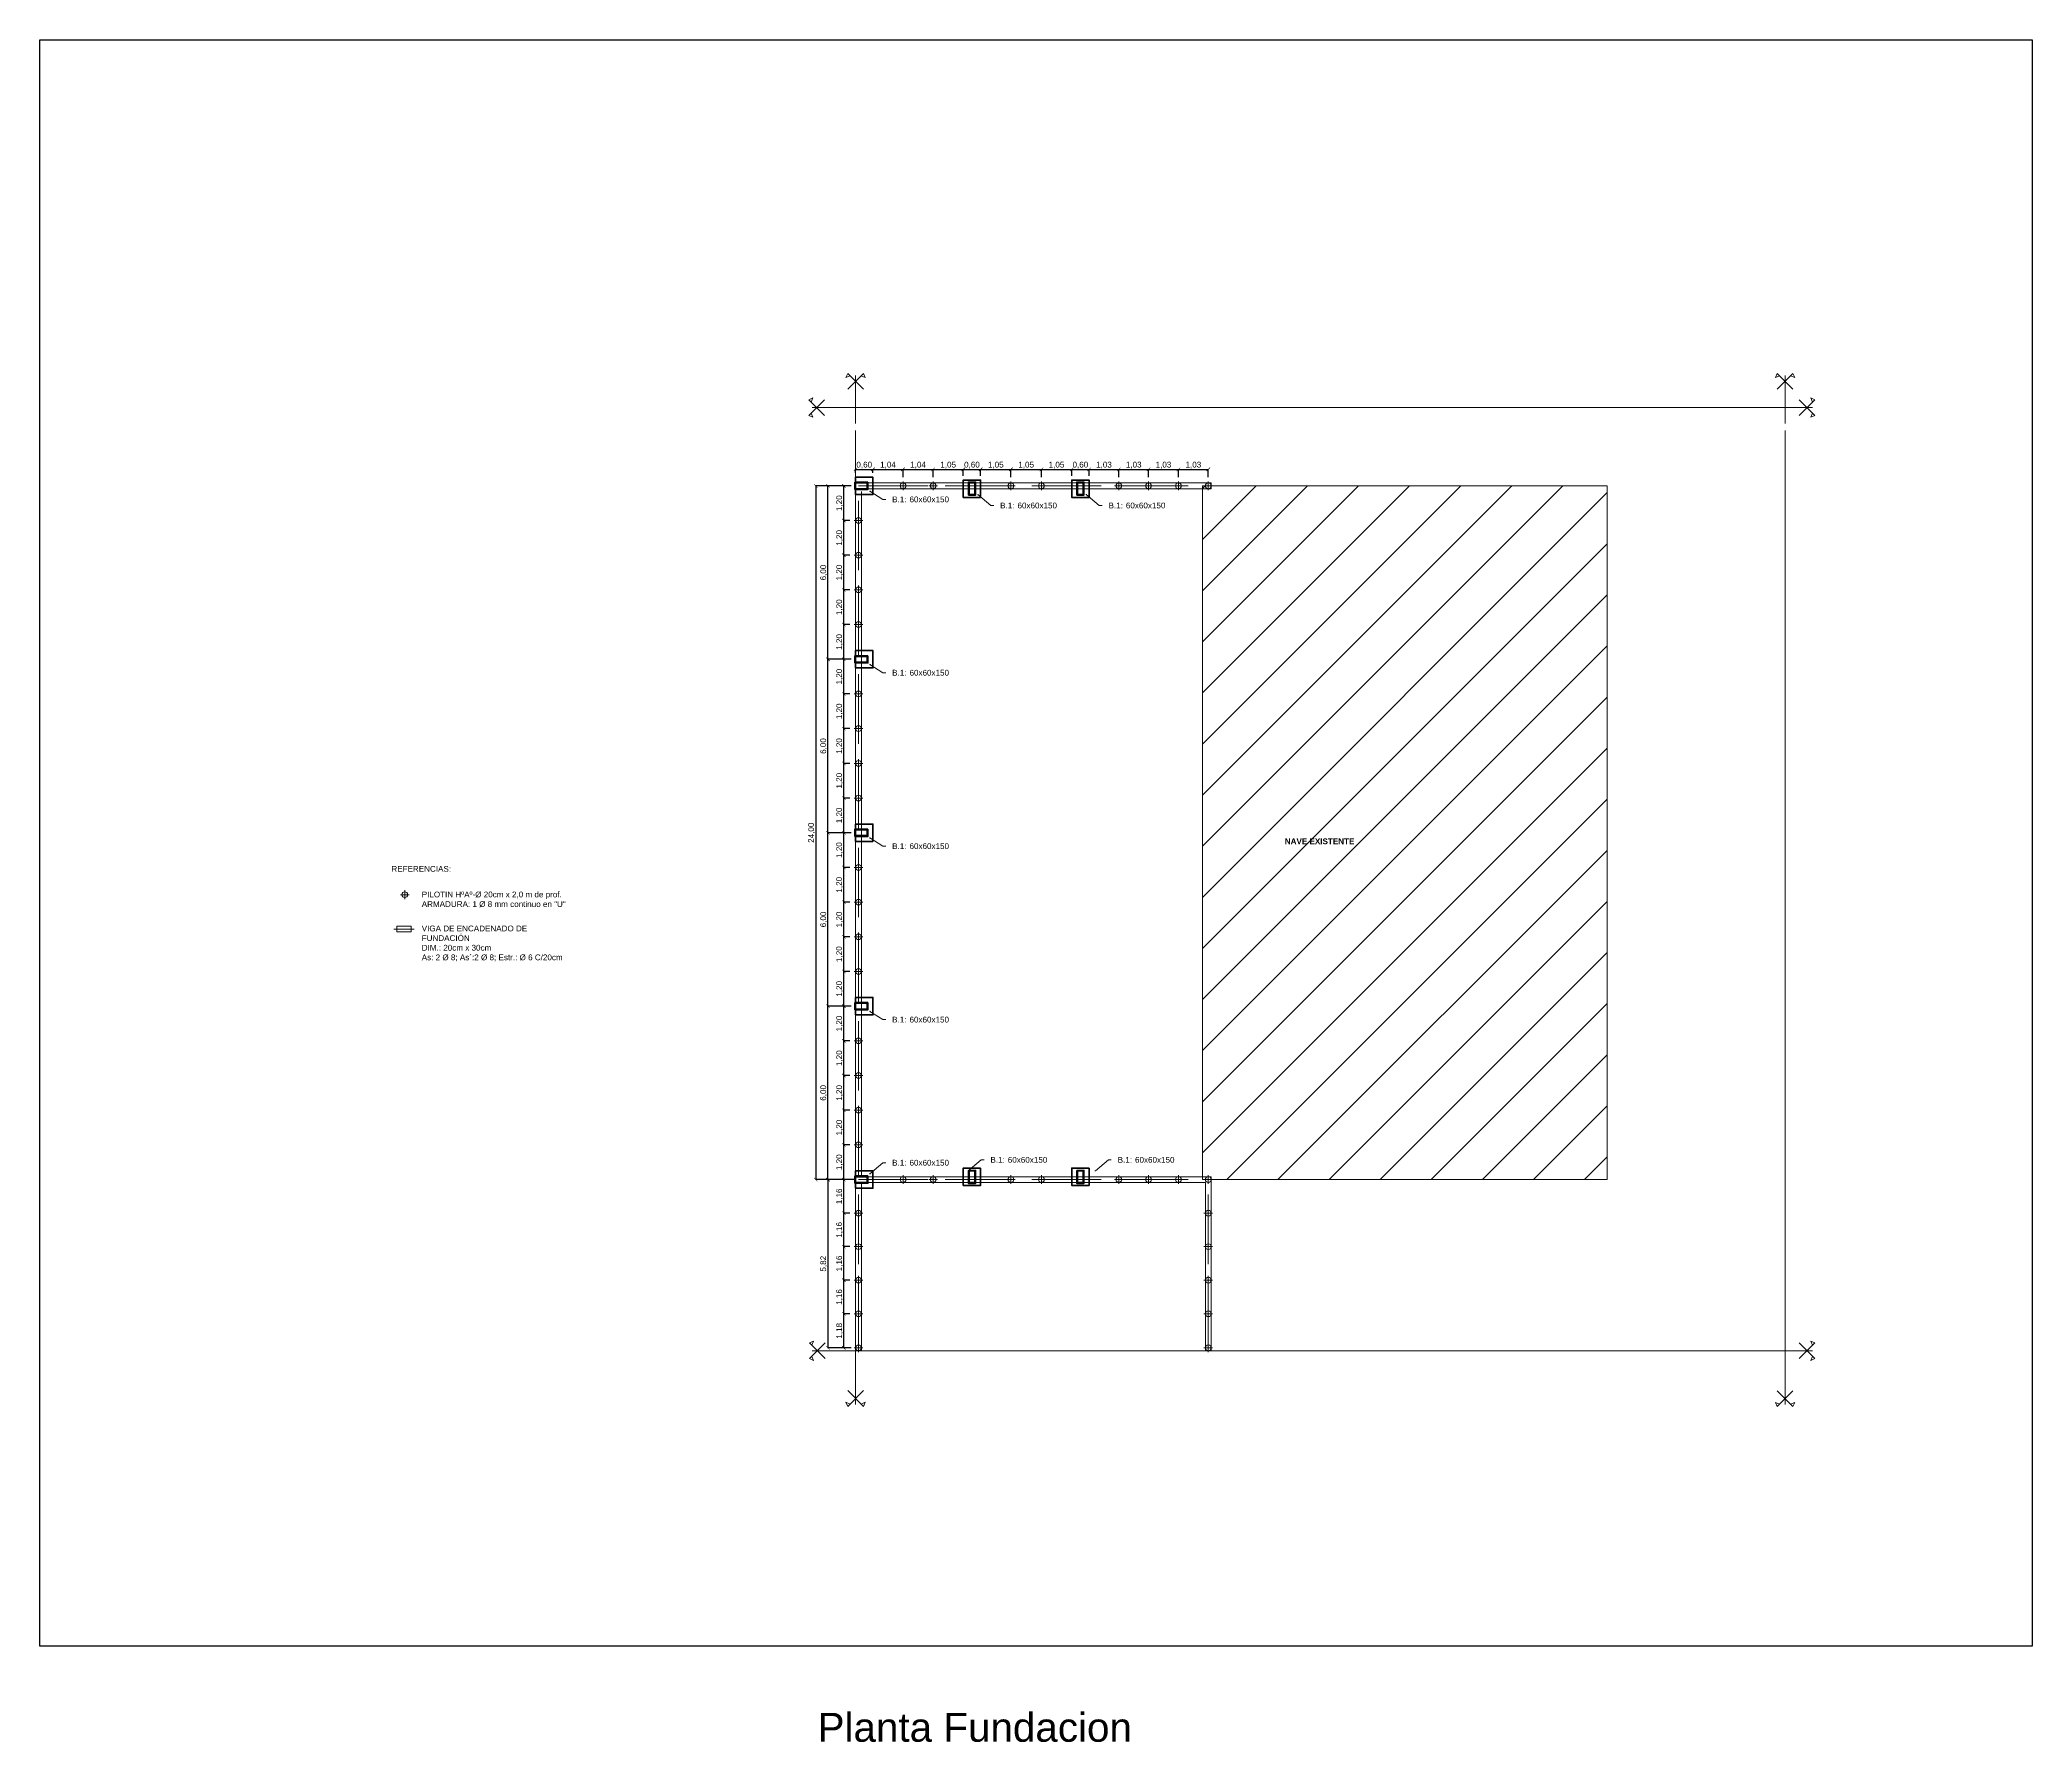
# Model space of a CAD drawing. Header units: millimetres. Extents: x 265 to 899, y -178 to 32.
# Drawn here: x 637.1 to 706.1, y -27.1 to 31.7 of the extents above; entities that cross this region are included whole.
import ezdxf
from ezdxf import colors
from ezdxf.entities.mleader import LeaderData, LeaderLine
from ezdxf.math import Vec2, Vec3

# ---------------------------------------------------------------- set-up
doc = ezdxf.new("R2010")
doc.units = ezdxf.units.MM
doc.header["$LTSCALE"] = 0.1
doc.header["$MEASUREMENT"] = 0
doc.header["$PDMODE"] = 3
doc.header["$PDSIZE"] = 0.1
doc.linetypes.add('ACAD_ISO02W100', pattern=[15, 12, -3])
doc.layers.get('DEFPOINTS').update_dxf_attribs({"color": 1})
for name, color, linetype, lineweight in [('00_EST_Columna', 3, 'Continuous', 35), ('00_EST_Cotas', 6, 'Continuous', 9), ('00_EST_EJE VIGA ENCADENADO', 4, 'ACAD_ISO02W100', 9), ('00_EST_Ejes', 1, 'Continuous', 9), ('00_EST_FUNDACION', 2, 'Continuous', 35), ('00_EST_MAMPOSTERIA', 7, 'Continuous', 20), ('00_EST_PILOTINES', 2, 'Continuous', 20), ('00_EST_TEXTO', 6, 'Continuous', 9)]:
    doc.layers.add(name, color=color, linetype=linetype, lineweight=lineweight)
doc.layers.add('00_EST_EXISTENTE', color=8, linetype='Continuous', lineweight=20, transparency=0.5)
doc.layers.add('00_EST_NoImprimir', color=1, linetype='Continuous', plot=False)
doc.styles.add('Arial1_50', font='arial.ttf', dxfattribs={"height": 0.05})
doc.styles.add('Arial20', font='arial.ttf', dxfattribs={"height": 0.2})
doc.styles.add('COTAS', font='ROMANS.shx', dxfattribs={"width": 0.7})
doc.dimstyles.new('Cota 1-100-Andres', dxfattribs={"dimtxt": 0.2, "dimasz": 0.12, "dimexe": 0.012, "dimexo": 0.15, "dimgap": 0.025, "dimtad": 1, "dimzin": 0, "dimtxsty": 'Arial20', "dimblk1": 'ARCHTICK', "dimblk2": 'ARCHTICK', "dimsah": 1, "dimcen": 0.09, "dimclrd": 256, "dimclre": 256, "dimclrt": 256, "dimazin": 0, "dimtfac": 1, "dimtofl": 0, "dimtmove": 0, "dimatfit": 3, "dimldrblk": 'ARCHTICK', "dimfxl": 1, "dimtolj": 1, "dimtzin": 0, "dimarcsym": 0})

# ---------------------------------------------------------------- blocks, each defined once
blk = doc.blocks.new('Columna')
at = {"layer": '00_EST_Columna'}
blk.add_lwpolyline([(665.363, -13.588), (665.763, -13.588), (665.763, -13.788), (665.363, -13.788)], close=True, dxfattribs=at)
for centre in [(665.363, -13.588), (665.363, -13.788), (665.763, -13.588), (665.763, -13.788)]:
    blk.add_circle(centre, 0.01, dxfattribs=at)
blk = doc.blocks.new('_DotSmall')
at = {"color": 0, "linetype": 'ByBlock', "const_width": 0.5}
blk.add_lwpolyline([(-0.0625, 0, 1), (0.0625, 0, 1)], format="xyb", close=True, dxfattribs=at)
blk = doc.blocks.new('_ARCHTICK')
at = {"color": 0, "linetype": 'ByBlock', "const_width": 0.15}
blk.add_lwpolyline([(-0.5, -0.5), (0.5, 0.5)], dxfattribs=at)
blk = doc.blocks.new('*D101')
at = {"layer": '00_EST_Cotas', "lineweight": -2, "transparency": 16777216}
for p, q in [((665.163, -6.488), (664.945, -6.488)), ((664.957, -7.688), (664.957, -6.488)), ((665.213, -7.688), (664.945, -7.688))]:
    blk.add_line(p, q, dxfattribs=at)
at = {"layer": 'DEFPOINTS', "color": 0, "transparency": 16777216}
for p in [(664.957, -6.488), (665.313, -6.488), (665.363, -7.688)]:
    blk.add_point(p, dxfattribs=at)
at = {"layer": '00_EST_Cotas', "lineweight": -2, "transparency": 16777216, "xscale": 0.12, "yscale": 0.12, "zscale": 0.12}
for p, rotation in [((664.957, -6.488), 90), ((664.957, -7.688), 270)]:
    blk.add_blockref('_ARCHTICK', p, dxfattribs=dict(at, rotation=rotation))
at = {"layer": '00_EST_Cotas', "transparency": 16777216, "insert": (664.812, -7.088), "char_height": 0.2, "attachment_point": 5, "rotation": 90, "style": 'Arial20'}
blk.add_mtext('\\A1;1,20', dxfattribs=at)
blk = doc.blocks.new('*D102')
at = {"layer": '00_EST_Cotas', "lineweight": -2, "transparency": 16777216}
for p, q in [((665.163, -5.288), (664.945, -5.288)), ((664.957, -6.488), (664.957, -5.288)), ((665.163, -6.488), (664.945, -6.488))]:
    blk.add_line(p, q, dxfattribs=at)
at = {"layer": 'DEFPOINTS', "color": 0, "transparency": 16777216}
for p in [(664.957, -5.288), (665.313, -5.288), (665.313, -6.488)]:
    blk.add_point(p, dxfattribs=at)
at = {"layer": '00_EST_Cotas', "lineweight": -2, "transparency": 16777216, "xscale": 0.12, "yscale": 0.12, "zscale": 0.12}
for p, rotation in [((664.957, -5.288), 90), ((664.957, -6.488), 270)]:
    blk.add_blockref('_ARCHTICK', p, dxfattribs=dict(at, rotation=rotation))
at = {"layer": '00_EST_Cotas', "transparency": 16777216, "insert": (664.812, -5.888), "char_height": 0.2, "attachment_point": 5, "rotation": 90, "style": 'Arial20'}
blk.add_mtext('\\A1;1,20', dxfattribs=at)
blk = doc.blocks.new('*D103')
at = {"layer": '00_EST_Cotas', "lineweight": -2, "transparency": 16777216}
for p, q in [((665.163, -4.088), (664.945, -4.088)), ((664.957, -5.288), (664.957, -4.088)), ((665.163, -5.288), (664.945, -5.288))]:
    blk.add_line(p, q, dxfattribs=at)
at = {"layer": 'DEFPOINTS', "color": 0, "transparency": 16777216}
for p in [(664.957, -4.088), (665.313, -4.088), (665.313, -5.288)]:
    blk.add_point(p, dxfattribs=at)
at = {"layer": '00_EST_Cotas', "lineweight": -2, "transparency": 16777216, "xscale": 0.12, "yscale": 0.12, "zscale": 0.12}
for p, rotation in [((664.957, -4.088), 90), ((664.957, -5.288), 270)]:
    blk.add_blockref('_ARCHTICK', p, dxfattribs=dict(at, rotation=rotation))
at = {"layer": '00_EST_Cotas', "transparency": 16777216, "insert": (664.812, -4.688), "char_height": 0.2, "attachment_point": 5, "rotation": 90, "style": 'Arial20'}
blk.add_mtext('\\A1;1,20', dxfattribs=at)
blk = doc.blocks.new('*D104')
at = {"layer": '00_EST_Cotas', "lineweight": -2, "transparency": 16777216}
for p, q in [((665.163, -2.888), (664.945, -2.888)), ((664.957, -4.088), (664.957, -2.888)), ((665.163, -4.088), (664.945, -4.088))]:
    blk.add_line(p, q, dxfattribs=at)
at = {"layer": 'DEFPOINTS', "color": 0, "transparency": 16777216}
for p in [(664.957, -2.888), (665.313, -2.888), (665.313, -4.088)]:
    blk.add_point(p, dxfattribs=at)
at = {"layer": '00_EST_Cotas', "lineweight": -2, "transparency": 16777216, "xscale": 0.12, "yscale": 0.12, "zscale": 0.12}
for p, rotation in [((664.957, -2.888), 90), ((664.957, -4.088), 270)]:
    blk.add_blockref('_ARCHTICK', p, dxfattribs=dict(at, rotation=rotation))
at = {"layer": '00_EST_Cotas', "transparency": 16777216, "insert": (664.812, -3.488), "char_height": 0.2, "attachment_point": 5, "rotation": 90, "style": 'Arial20'}
blk.add_mtext('\\A1;1,20', dxfattribs=at)
blk = doc.blocks.new('*D105')
at = {"layer": '00_EST_Cotas', "lineweight": -2, "transparency": 16777216}
for p, q in [((665.213, -1.688), (664.945, -1.688)), ((664.957, -2.888), (664.957, -1.688)), ((665.163, -2.888), (664.945, -2.888))]:
    blk.add_line(p, q, dxfattribs=at)
at = {"layer": 'DEFPOINTS', "color": 0, "transparency": 16777216}
for p in [(664.957, -1.688), (665.363, -1.688), (665.313, -2.888)]:
    blk.add_point(p, dxfattribs=at)
at = {"layer": '00_EST_Cotas', "lineweight": -2, "transparency": 16777216, "xscale": 0.12, "yscale": 0.12, "zscale": 0.12}
for p, rotation in [((664.957, -1.688), 90), ((664.957, -2.888), 270)]:
    blk.add_blockref('_ARCHTICK', p, dxfattribs=dict(at, rotation=rotation))
at = {"layer": '00_EST_Cotas', "transparency": 16777216, "insert": (664.812, -2.288), "char_height": 0.2, "attachment_point": 5, "rotation": 90, "style": 'Arial20'}
blk.add_mtext('\\A1;1,20', dxfattribs=at)
blk = doc.blocks.new('*D106')
at = {"layer": '00_EST_Cotas', "lineweight": -2, "transparency": 16777216}
for p, q in [((665.163, -0.488), (664.945, -0.488)), ((664.957, -1.688), (664.957, -0.488)), ((665.213, -1.688), (664.945, -1.688))]:
    blk.add_line(p, q, dxfattribs=at)
at = {"layer": 'DEFPOINTS', "color": 0, "transparency": 16777216}
for p in [(664.957, -0.488), (665.313, -0.488), (665.363, -1.688)]:
    blk.add_point(p, dxfattribs=at)
at = {"layer": '00_EST_Cotas', "lineweight": -2, "transparency": 16777216, "xscale": 0.12, "yscale": 0.12, "zscale": 0.12}
for p, rotation in [((664.957, -0.488), 90), ((664.957, -1.688), 270)]:
    blk.add_blockref('_ARCHTICK', p, dxfattribs=dict(at, rotation=rotation))
at = {"layer": '00_EST_Cotas', "transparency": 16777216, "insert": (664.812, -1.088), "char_height": 0.2, "attachment_point": 5, "rotation": 90, "style": 'Arial20'}
blk.add_mtext('\\A1;1,20', dxfattribs=at)
blk = doc.blocks.new('*D107')
at = {"layer": '00_EST_Cotas', "lineweight": -2, "transparency": 16777216}
for p, q in [((665.163, 0.712), (664.945, 0.712)), ((664.957, -0.488), (664.957, 0.712)), ((665.163, -0.488), (664.945, -0.488))]:
    blk.add_line(p, q, dxfattribs=at)
at = {"layer": 'DEFPOINTS', "color": 0, "transparency": 16777216}
for p in [(664.957, 0.712), (665.313, 0.712), (665.313, -0.488)]:
    blk.add_point(p, dxfattribs=at)
at = {"layer": '00_EST_Cotas', "lineweight": -2, "transparency": 16777216, "xscale": 0.12, "yscale": 0.12, "zscale": 0.12}
for p, rotation in [((664.957, 0.712), 90), ((664.957, -0.488), 270)]:
    blk.add_blockref('_ARCHTICK', p, dxfattribs=dict(at, rotation=rotation))
at = {"layer": '00_EST_Cotas', "transparency": 16777216, "insert": (664.812, 0.112), "char_height": 0.2, "attachment_point": 5, "rotation": 90, "style": 'Arial20'}
blk.add_mtext('\\A1;1,20', dxfattribs=at)
blk = doc.blocks.new('*D108')
at = {"layer": '00_EST_Cotas', "lineweight": -2, "transparency": 16777216}
for p, q in [((665.163, 1.912), (664.945, 1.912)), ((664.957, 0.712), (664.957, 1.912)), ((665.163, 0.712), (664.945, 0.712))]:
    blk.add_line(p, q, dxfattribs=at)
at = {"layer": 'DEFPOINTS', "color": 0, "transparency": 16777216}
for p in [(664.957, 1.912), (665.313, 1.912), (665.313, 0.712)]:
    blk.add_point(p, dxfattribs=at)
at = {"layer": '00_EST_Cotas', "lineweight": -2, "transparency": 16777216, "xscale": 0.12, "yscale": 0.12, "zscale": 0.12}
for p, rotation in [((664.957, 1.912), 90), ((664.957, 0.712), 270)]:
    blk.add_blockref('_ARCHTICK', p, dxfattribs=dict(at, rotation=rotation))
at = {"layer": '00_EST_Cotas', "transparency": 16777216, "insert": (664.812, 1.312), "char_height": 0.2, "attachment_point": 5, "rotation": 90, "style": 'Arial20'}
blk.add_mtext('\\A1;1,20', dxfattribs=at)
blk = doc.blocks.new('*D109')
at = {"layer": '00_EST_Cotas', "lineweight": -2, "transparency": 16777216}
for p, q in [((665.163, 3.112), (664.945, 3.112)), ((664.957, 1.912), (664.957, 3.112)), ((665.163, 1.912), (664.945, 1.912))]:
    blk.add_line(p, q, dxfattribs=at)
at = {"layer": 'DEFPOINTS', "color": 0, "transparency": 16777216}
for p in [(664.957, 3.112), (665.313, 3.112), (665.313, 1.912)]:
    blk.add_point(p, dxfattribs=at)
at = {"layer": '00_EST_Cotas', "lineweight": -2, "transparency": 16777216, "xscale": 0.12, "yscale": 0.12, "zscale": 0.12}
for p, rotation in [((664.957, 3.112), 90), ((664.957, 1.912), 270)]:
    blk.add_blockref('_ARCHTICK', p, dxfattribs=dict(at, rotation=rotation))
at = {"layer": '00_EST_Cotas', "transparency": 16777216, "insert": (664.812, 2.512), "char_height": 0.2, "attachment_point": 5, "rotation": 90, "style": 'Arial20'}
blk.add_mtext('\\A1;1,20', dxfattribs=at)
blk = doc.blocks.new('*D110')
at = {"layer": '00_EST_Cotas', "lineweight": -2, "transparency": 16777216}
for p, q in [((665.213, 4.312), (664.945, 4.312)), ((664.957, 3.112), (664.957, 4.312)), ((665.163, 3.112), (664.945, 3.112))]:
    blk.add_line(p, q, dxfattribs=at)
at = {"layer": 'DEFPOINTS', "color": 0, "transparency": 16777216}
for p in [(664.957, 4.312), (665.363, 4.312), (665.313, 3.112)]:
    blk.add_point(p, dxfattribs=at)
at = {"layer": '00_EST_Cotas', "lineweight": -2, "transparency": 16777216, "xscale": 0.12, "yscale": 0.12, "zscale": 0.12}
for p, rotation in [((664.957, 4.312), 90), ((664.957, 3.112), 270)]:
    blk.add_blockref('_ARCHTICK', p, dxfattribs=dict(at, rotation=rotation))
at = {"layer": '00_EST_Cotas', "transparency": 16777216, "insert": (664.812, 3.712), "char_height": 0.2, "attachment_point": 5, "rotation": 90, "style": 'Arial20'}
blk.add_mtext('\\A1;1,20', dxfattribs=at)
blk = doc.blocks.new('*D111')
at = {"layer": '00_EST_Cotas', "lineweight": -2, "transparency": 16777216}
for p, q in [((665.163, 5.512), (664.945, 5.512)), ((664.957, 4.312), (664.957, 5.512)), ((665.213, 4.312), (664.945, 4.312))]:
    blk.add_line(p, q, dxfattribs=at)
at = {"layer": 'DEFPOINTS', "color": 0, "transparency": 16777216}
for p in [(664.957, 5.512), (665.313, 5.512), (665.363, 4.312)]:
    blk.add_point(p, dxfattribs=at)
at = {"layer": '00_EST_Cotas', "lineweight": -2, "transparency": 16777216, "xscale": 0.12, "yscale": 0.12, "zscale": 0.12}
for p, rotation in [((664.957, 5.512), 90), ((664.957, 4.312), 270)]:
    blk.add_blockref('_ARCHTICK', p, dxfattribs=dict(at, rotation=rotation))
at = {"layer": '00_EST_Cotas', "transparency": 16777216, "insert": (664.812, 4.912), "char_height": 0.2, "attachment_point": 5, "rotation": 90, "style": 'Arial20'}
blk.add_mtext('\\A1;1,20', dxfattribs=at)
blk = doc.blocks.new('*D112')
at = {"layer": '00_EST_Cotas', "lineweight": -2, "transparency": 16777216}
for p, q in [((665.163, 6.712), (664.945, 6.712)), ((664.957, 5.512), (664.957, 6.712)), ((665.163, 5.512), (664.945, 5.512))]:
    blk.add_line(p, q, dxfattribs=at)
at = {"layer": 'DEFPOINTS', "color": 0, "transparency": 16777216}
for p in [(664.957, 6.712), (665.313, 6.712), (665.313, 5.512)]:
    blk.add_point(p, dxfattribs=at)
at = {"layer": '00_EST_Cotas', "lineweight": -2, "transparency": 16777216, "xscale": 0.12, "yscale": 0.12, "zscale": 0.12}
for p, rotation in [((664.957, 6.712), 90), ((664.957, 5.512), 270)]:
    blk.add_blockref('_ARCHTICK', p, dxfattribs=dict(at, rotation=rotation))
at = {"layer": '00_EST_Cotas', "transparency": 16777216, "insert": (664.812, 6.112), "char_height": 0.2, "attachment_point": 5, "rotation": 90, "style": 'Arial20'}
blk.add_mtext('\\A1;1,20', dxfattribs=at)
blk = doc.blocks.new('*D113')
at = {"layer": '00_EST_Cotas', "lineweight": -2, "transparency": 16777216}
for p, q in [((665.163, 7.912), (664.945, 7.912)), ((664.957, 6.712), (664.957, 7.912)), ((665.163, 6.712), (664.945, 6.712))]:
    blk.add_line(p, q, dxfattribs=at)
at = {"layer": 'DEFPOINTS', "color": 0, "transparency": 16777216}
for p in [(664.957, 7.912), (665.313, 7.912), (665.313, 6.712)]:
    blk.add_point(p, dxfattribs=at)
at = {"layer": '00_EST_Cotas', "lineweight": -2, "transparency": 16777216, "xscale": 0.12, "yscale": 0.12, "zscale": 0.12}
for p, rotation in [((664.957, 7.912), 90), ((664.957, 6.712), 270)]:
    blk.add_blockref('_ARCHTICK', p, dxfattribs=dict(at, rotation=rotation))
at = {"layer": '00_EST_Cotas', "transparency": 16777216, "insert": (664.812, 7.312), "char_height": 0.2, "attachment_point": 5, "rotation": 90, "style": 'Arial20'}
blk.add_mtext('\\A1;1,20', dxfattribs=at)
blk = doc.blocks.new('*D114')
at = {"layer": '00_EST_Cotas', "lineweight": -2, "transparency": 16777216}
for p, q in [((665.163, 9.112), (664.945, 9.112)), ((664.957, 7.912), (664.957, 9.112)), ((665.163, 7.912), (664.945, 7.912))]:
    blk.add_line(p, q, dxfattribs=at)
at = {"layer": 'DEFPOINTS', "color": 0, "transparency": 16777216}
for p in [(664.957, 9.112), (665.313, 9.112), (665.313, 7.912)]:
    blk.add_point(p, dxfattribs=at)
at = {"layer": '00_EST_Cotas', "lineweight": -2, "transparency": 16777216, "xscale": 0.12, "yscale": 0.12, "zscale": 0.12}
for p, rotation in [((664.957, 9.112), 90), ((664.957, 7.912), 270)]:
    blk.add_blockref('_ARCHTICK', p, dxfattribs=dict(at, rotation=rotation))
at = {"layer": '00_EST_Cotas', "transparency": 16777216, "insert": (664.812, 8.512), "char_height": 0.2, "attachment_point": 5, "rotation": 90, "style": 'Arial20'}
blk.add_mtext('\\A1;1,20', dxfattribs=at)
blk = doc.blocks.new('*D115')
at = {"layer": '00_EST_Cotas', "lineweight": -2, "transparency": 16777216}
for p, q in [((665.213, 10.312), (664.945, 10.312)), ((664.957, 9.112), (664.957, 10.312)), ((665.163, 9.112), (664.945, 9.112))]:
    blk.add_line(p, q, dxfattribs=at)
at = {"layer": 'DEFPOINTS', "color": 0, "transparency": 16777216}
for p in [(664.957, 10.312), (665.363, 10.312), (665.313, 9.112)]:
    blk.add_point(p, dxfattribs=at)
at = {"layer": '00_EST_Cotas', "lineweight": -2, "transparency": 16777216, "xscale": 0.12, "yscale": 0.12, "zscale": 0.12}
for p, rotation in [((664.957, 10.312), 90), ((664.957, 9.112), 270)]:
    blk.add_blockref('_ARCHTICK', p, dxfattribs=dict(at, rotation=rotation))
at = {"layer": '00_EST_Cotas', "transparency": 16777216, "insert": (664.812, 9.712), "char_height": 0.2, "attachment_point": 5, "rotation": 90, "style": 'Arial20'}
blk.add_mtext('\\A1;1,20', dxfattribs=at)
blk = doc.blocks.new('*D116')
at = {"layer": '00_EST_Cotas', "lineweight": -2, "transparency": 16777216}
for p, q in [((665.163, 11.512), (664.945, 11.512)), ((664.957, 10.312), (664.957, 11.512)), ((665.213, 10.312), (664.945, 10.312))]:
    blk.add_line(p, q, dxfattribs=at)
at = {"layer": 'DEFPOINTS', "color": 0, "transparency": 16777216}
for p in [(664.957, 11.512), (665.313, 11.512), (665.363, 10.312)]:
    blk.add_point(p, dxfattribs=at)
at = {"layer": '00_EST_Cotas', "lineweight": -2, "transparency": 16777216, "xscale": 0.12, "yscale": 0.12, "zscale": 0.12}
for p, rotation in [((664.957, 11.512), 90), ((664.957, 10.312), 270)]:
    blk.add_blockref('_ARCHTICK', p, dxfattribs=dict(at, rotation=rotation))
at = {"layer": '00_EST_Cotas', "transparency": 16777216, "insert": (664.812, 10.912), "char_height": 0.2, "attachment_point": 5, "rotation": 90, "style": 'Arial20'}
blk.add_mtext('\\A1;1,20', dxfattribs=at)
blk = doc.blocks.new('*D117')
at = {"layer": '00_EST_Cotas', "lineweight": -2, "transparency": 16777216}
for p, q in [((665.163, 12.712), (664.945, 12.712)), ((664.957, 11.512), (664.957, 12.712)), ((665.163, 11.512), (664.945, 11.512))]:
    blk.add_line(p, q, dxfattribs=at)
at = {"layer": 'DEFPOINTS', "color": 0, "transparency": 16777216}
for p in [(664.957, 12.712), (665.313, 12.712), (665.313, 11.512)]:
    blk.add_point(p, dxfattribs=at)
at = {"layer": '00_EST_Cotas', "lineweight": -2, "transparency": 16777216, "xscale": 0.12, "yscale": 0.12, "zscale": 0.12}
for p, rotation in [((664.957, 12.712), 90), ((664.957, 11.512), 270)]:
    blk.add_blockref('_ARCHTICK', p, dxfattribs=dict(at, rotation=rotation))
at = {"layer": '00_EST_Cotas', "transparency": 16777216, "insert": (664.812, 12.112), "char_height": 0.2, "attachment_point": 5, "rotation": 90, "style": 'Arial20'}
blk.add_mtext('\\A1;1,20', dxfattribs=at)
blk = doc.blocks.new('*D118')
at = {"layer": '00_EST_Cotas', "lineweight": -2, "transparency": 16777216}
for p, q in [((665.163, 13.912), (664.945, 13.912)), ((664.957, 12.712), (664.957, 13.912)), ((665.163, 12.712), (664.945, 12.712))]:
    blk.add_line(p, q, dxfattribs=at)
at = {"layer": 'DEFPOINTS', "color": 0, "transparency": 16777216}
for p in [(664.957, 13.912), (665.313, 13.912), (665.313, 12.712)]:
    blk.add_point(p, dxfattribs=at)
at = {"layer": '00_EST_Cotas', "lineweight": -2, "transparency": 16777216, "xscale": 0.12, "yscale": 0.12, "zscale": 0.12}
for p, rotation in [((664.957, 13.912), 90), ((664.957, 12.712), 270)]:
    blk.add_blockref('_ARCHTICK', p, dxfattribs=dict(at, rotation=rotation))
at = {"layer": '00_EST_Cotas', "transparency": 16777216, "insert": (664.812, 13.312), "char_height": 0.2, "attachment_point": 5, "rotation": 90, "style": 'Arial20'}
blk.add_mtext('\\A1;1,20', dxfattribs=at)
blk = doc.blocks.new('*D119')
at = {"layer": '00_EST_Cotas', "lineweight": -2, "transparency": 16777216}
for p, q in [((665.163, 15.112), (664.945, 15.112)), ((664.957, 13.912), (664.957, 15.112)), ((665.163, 13.912), (664.945, 13.912))]:
    blk.add_line(p, q, dxfattribs=at)
at = {"layer": 'DEFPOINTS', "color": 0, "transparency": 16777216}
for p in [(664.957, 15.112), (665.313, 15.112), (665.313, 13.912)]:
    blk.add_point(p, dxfattribs=at)
at = {"layer": '00_EST_Cotas', "lineweight": -2, "transparency": 16777216, "xscale": 0.12, "yscale": 0.12, "zscale": 0.12}
for p, rotation in [((664.957, 15.112), 90), ((664.957, 13.912), 270)]:
    blk.add_blockref('_ARCHTICK', p, dxfattribs=dict(at, rotation=rotation))
at = {"layer": '00_EST_Cotas', "transparency": 16777216, "insert": (664.812, 14.512), "char_height": 0.2, "attachment_point": 5, "rotation": 90, "style": 'Arial20'}
blk.add_mtext('\\A1;1,20', dxfattribs=at)
blk = doc.blocks.new('*D120')
at = {"layer": '00_EST_Cotas', "lineweight": -2, "transparency": 16777216}
for p, q in [((665.213, 16.312), (664.945, 16.312)), ((664.957, 15.112), (664.957, 16.312)), ((665.163, 15.112), (664.945, 15.112))]:
    blk.add_line(p, q, dxfattribs=at)
at = {"layer": 'DEFPOINTS', "color": 0, "transparency": 16777216}
for p in [(664.957, 16.312), (665.363, 16.312), (665.313, 15.112)]:
    blk.add_point(p, dxfattribs=at)
at = {"layer": '00_EST_Cotas', "lineweight": -2, "transparency": 16777216, "xscale": 0.12, "yscale": 0.12, "zscale": 0.12}
for p, rotation in [((664.957, 16.312), 90), ((664.957, 15.112), 270)]:
    blk.add_blockref('_ARCHTICK', p, dxfattribs=dict(at, rotation=rotation))
at = {"layer": '00_EST_Cotas', "transparency": 16777216, "insert": (664.812, 15.712), "char_height": 0.2, "attachment_point": 5, "rotation": 90, "style": 'Arial20'}
blk.add_mtext('\\A1;1,20', dxfattribs=at)
blk = doc.blocks.new('*D121')
at = {"layer": '00_EST_Cotas', "lineweight": -2, "transparency": 16777216}
for p, q in [((665.213, -1.688), (664.395, -1.688)), ((664.407, -7.688), (664.407, -1.688)), ((665.213, -7.688), (664.395, -7.688))]:
    blk.add_line(p, q, dxfattribs=at)
at = {"layer": 'DEFPOINTS', "color": 0, "transparency": 16777216}
for p in [(664.407, -1.688), (665.363, -1.688), (665.363, -7.688)]:
    blk.add_point(p, dxfattribs=at)
at = {"layer": '00_EST_Cotas', "lineweight": -2, "transparency": 16777216, "xscale": 0.12, "yscale": 0.12, "zscale": 0.12}
for p, rotation in [((664.407, -1.688), 90), ((664.407, -7.688), 270)]:
    blk.add_blockref('_ARCHTICK', p, dxfattribs=dict(at, rotation=rotation))
at = {"layer": '00_EST_Cotas', "transparency": 16777216, "insert": (664.262, -4.688), "char_height": 0.2, "attachment_point": 5, "rotation": 90, "style": 'Arial20'}
blk.add_mtext('\\A1;6,00', dxfattribs=at)
blk = doc.blocks.new('*D122')
at = {"layer": '00_EST_Cotas', "lineweight": -2, "transparency": 16777216}
for p, q in [((665.213, 4.312), (664.395, 4.312)), ((664.407, -1.688), (664.407, 4.312)), ((665.213, -1.688), (664.395, -1.688))]:
    blk.add_line(p, q, dxfattribs=at)
at = {"layer": 'DEFPOINTS', "color": 0, "transparency": 16777216}
for p in [(664.407, 4.312), (665.363, 4.312), (665.363, -1.688)]:
    blk.add_point(p, dxfattribs=at)
at = {"layer": '00_EST_Cotas', "lineweight": -2, "transparency": 16777216, "xscale": 0.12, "yscale": 0.12, "zscale": 0.12}
for p, rotation in [((664.407, 4.312), 90), ((664.407, -1.688), 270)]:
    blk.add_blockref('_ARCHTICK', p, dxfattribs=dict(at, rotation=rotation))
at = {"layer": '00_EST_Cotas', "transparency": 16777216, "insert": (664.262, 1.312), "char_height": 0.2, "attachment_point": 5, "rotation": 90, "style": 'Arial20'}
blk.add_mtext('\\A1;6,00', dxfattribs=at)
blk = doc.blocks.new('*D123')
at = {"layer": '00_EST_Cotas', "lineweight": -2, "transparency": 16777216}
for p, q in [((665.213, 10.312), (664.395, 10.312)), ((664.407, 4.312), (664.407, 10.312)), ((665.213, 4.312), (664.395, 4.312))]:
    blk.add_line(p, q, dxfattribs=at)
at = {"layer": 'DEFPOINTS', "color": 0, "transparency": 16777216}
for p in [(664.407, 10.312), (665.363, 10.312), (665.363, 4.312)]:
    blk.add_point(p, dxfattribs=at)
at = {"layer": '00_EST_Cotas', "lineweight": -2, "transparency": 16777216, "xscale": 0.12, "yscale": 0.12, "zscale": 0.12}
for p, rotation in [((664.407, 10.312), 90), ((664.407, 4.312), 270)]:
    blk.add_blockref('_ARCHTICK', p, dxfattribs=dict(at, rotation=rotation))
at = {"layer": '00_EST_Cotas', "transparency": 16777216, "insert": (664.262, 7.312), "char_height": 0.2, "attachment_point": 5, "rotation": 90, "style": 'Arial20'}
blk.add_mtext('\\A1;6,00', dxfattribs=at)
blk = doc.blocks.new('*D124')
at = {"layer": '00_EST_Cotas', "lineweight": -2, "transparency": 16777216}
for p, q in [((665.213, 16.312), (664.395, 16.312)), ((664.407, 10.312), (664.407, 16.312)), ((665.213, 10.312), (664.395, 10.312))]:
    blk.add_line(p, q, dxfattribs=at)
at = {"layer": 'DEFPOINTS', "color": 0, "transparency": 16777216}
for p in [(664.407, 16.312), (665.363, 16.312), (665.363, 10.312)]:
    blk.add_point(p, dxfattribs=at)
at = {"layer": '00_EST_Cotas', "lineweight": -2, "transparency": 16777216, "xscale": 0.12, "yscale": 0.12, "zscale": 0.12}
for p, rotation in [((664.407, 16.312), 90), ((664.407, 10.312), 270)]:
    blk.add_blockref('_ARCHTICK', p, dxfattribs=dict(at, rotation=rotation))
at = {"layer": '00_EST_Cotas', "transparency": 16777216, "insert": (664.262, 13.312), "char_height": 0.2, "attachment_point": 5, "rotation": 90, "style": 'Arial20'}
blk.add_mtext('\\A1;6,00', dxfattribs=at)
blk = doc.blocks.new('*D125')
at = {"layer": '00_EST_Cotas', "lineweight": -2, "transparency": 16777216}
for p, q in [((665.213, 16.312), (663.974, 16.312)), ((663.986, 16.312), (663.986, -7.688)), ((665.213, -7.688), (663.974, -7.688))]:
    blk.add_line(p, q, dxfattribs=at)
at = {"layer": 'DEFPOINTS', "color": 0, "transparency": 16777216}
for p in [(665.363, 16.312), (663.986, -7.688), (665.363, -7.688)]:
    blk.add_point(p, dxfattribs=at)
at = {"layer": '00_EST_Cotas', "lineweight": -2, "transparency": 16777216, "xscale": 0.12, "yscale": 0.12, "zscale": 0.12}
for p, rotation in [((663.986, 16.312), 90), ((663.986, -7.688), 270)]:
    blk.add_blockref('_ARCHTICK', p, dxfattribs=dict(at, rotation=rotation))
at = {"layer": '00_EST_Cotas', "transparency": 16777216, "insert": (663.841, 4.312), "char_height": 0.2, "attachment_point": 5, "rotation": 90, "style": 'Arial20'}
blk.add_mtext('\\A1;24,00', dxfattribs=at)
blk = doc.blocks.new('*D184')
at = {"layer": '00_EST_Cotas', "lineweight": -2, "transparency": 16777216}
for p, q in [((665.363, 16.762), (665.363, 16.894)), ((665.363, 16.882), (665.963, 16.882)), ((665.963, 16.762), (665.963, 16.894))]:
    blk.add_line(p, q, dxfattribs=at)
at = {"layer": 'DEFPOINTS', "color": 0, "transparency": 16777216}
for p in [(665.363, 16.612), (665.963, 16.882), (665.963, 16.612)]:
    blk.add_point(p, dxfattribs=at)
at = {"layer": '00_EST_Cotas', "lineweight": -2, "transparency": 16777216, "xscale": 0.12, "yscale": 0.12, "zscale": 0.12, "rotation": 180}
blk.add_blockref('_ARCHTICK', (665.363, 16.882), dxfattribs=at)
at = {"layer": '00_EST_Cotas', "lineweight": -2, "transparency": 16777216, "xscale": 0.12, "yscale": 0.12, "zscale": 0.12}
blk.add_blockref('_ARCHTICK', (665.963, 16.882), dxfattribs=at)
at = {"layer": '00_EST_Cotas', "transparency": 16777216, "insert": (665.663, 17.027), "char_height": 0.2, "attachment_point": 5, "style": 'Arial20'}
blk.add_mtext('\\A1;0,60', dxfattribs=at)
blk = doc.blocks.new('*D185')
at = {"layer": '00_EST_Cotas', "lineweight": -2, "transparency": 16777216}
for p, q in [((665.963, 16.762), (665.963, 16.894)), ((665.963, 16.882), (667.003, 16.882)), ((667.003, 16.612), (667.003, 16.894))]:
    blk.add_line(p, q, dxfattribs=at)
at = {"layer": 'DEFPOINTS', "color": 0, "transparency": 16777216}
for p in [(665.963, 16.612), (667.003, 16.882), (667.003, 16.462)]:
    blk.add_point(p, dxfattribs=at)
at = {"layer": '00_EST_Cotas', "lineweight": -2, "transparency": 16777216, "xscale": 0.12, "yscale": 0.12, "zscale": 0.12, "rotation": 180}
blk.add_blockref('_ARCHTICK', (665.963, 16.882), dxfattribs=at)
at = {"layer": '00_EST_Cotas', "lineweight": -2, "transparency": 16777216, "xscale": 0.12, "yscale": 0.12, "zscale": 0.12}
blk.add_blockref('_ARCHTICK', (667.003, 16.882), dxfattribs=at)
at = {"layer": '00_EST_Cotas', "transparency": 16777216, "insert": (666.483, 17.027), "char_height": 0.2, "attachment_point": 5, "style": 'Arial20'}
blk.add_mtext('\\A1;1,04', dxfattribs=at)
blk = doc.blocks.new('*D186')
at = {"layer": '00_EST_Cotas', "lineweight": -2, "transparency": 16777216}
for p, q in [((667.003, 16.612), (667.003, 16.894)), ((667.003, 16.882), (668.043, 16.882)), ((668.043, 16.612), (668.043, 16.894))]:
    blk.add_line(p, q, dxfattribs=at)
at = {"layer": 'DEFPOINTS', "color": 0, "transparency": 16777216}
for p in [(668.043, 16.882), (667.003, 16.462), (668.043, 16.462)]:
    blk.add_point(p, dxfattribs=at)
at = {"layer": '00_EST_Cotas', "lineweight": -2, "transparency": 16777216, "xscale": 0.12, "yscale": 0.12, "zscale": 0.12, "rotation": 180}
blk.add_blockref('_ARCHTICK', (667.003, 16.882), dxfattribs=at)
at = {"layer": '00_EST_Cotas', "lineweight": -2, "transparency": 16777216, "xscale": 0.12, "yscale": 0.12, "zscale": 0.12}
blk.add_blockref('_ARCHTICK', (668.043, 16.882), dxfattribs=at)
at = {"layer": '00_EST_Cotas', "transparency": 16777216, "insert": (667.523, 17.027), "char_height": 0.2, "attachment_point": 5, "style": 'Arial20'}
blk.add_mtext('\\A1;1,04', dxfattribs=at)
blk = doc.blocks.new('*D187')
at = {"layer": '00_EST_Cotas', "lineweight": -2, "transparency": 16777216}
for p, q in [((668.043, 16.612), (668.043, 16.894)), ((668.043, 16.882), (669.088, 16.882)), ((669.088, 16.662), (669.088, 16.894))]:
    blk.add_line(p, q, dxfattribs=at)
at = {"layer": 'DEFPOINTS', "color": 0, "transparency": 16777216}
for p in [(669.088, 16.882), (668.043, 16.462), (669.088, 16.512)]:
    blk.add_point(p, dxfattribs=at)
at = {"layer": '00_EST_Cotas', "lineweight": -2, "transparency": 16777216, "xscale": 0.12, "yscale": 0.12, "zscale": 0.12, "rotation": 180}
blk.add_blockref('_ARCHTICK', (668.043, 16.882), dxfattribs=at)
at = {"layer": '00_EST_Cotas', "lineweight": -2, "transparency": 16777216, "xscale": 0.12, "yscale": 0.12, "zscale": 0.12}
blk.add_blockref('_ARCHTICK', (669.088, 16.882), dxfattribs=at)
at = {"layer": '00_EST_Cotas', "transparency": 16777216, "insert": (668.566, 17.027), "char_height": 0.2, "attachment_point": 5, "style": 'Arial20'}
blk.add_mtext('\\A1;1,05', dxfattribs=at)
blk = doc.blocks.new('*D188')
at = {"layer": '00_EST_Cotas', "lineweight": -2, "transparency": 16777216}
for p, q in [((669.088, 16.662), (669.088, 16.894)), ((669.088, 16.882), (669.688, 16.882)), ((669.688, 16.662), (669.688, 16.894))]:
    blk.add_line(p, q, dxfattribs=at)
at = {"layer": 'DEFPOINTS', "color": 0, "transparency": 16777216}
for p in [(669.688, 16.882), (669.088, 16.512), (669.688, 16.512)]:
    blk.add_point(p, dxfattribs=at)
at = {"layer": '00_EST_Cotas', "lineweight": -2, "transparency": 16777216, "xscale": 0.12, "yscale": 0.12, "zscale": 0.12, "rotation": 180}
blk.add_blockref('_ARCHTICK', (669.088, 16.882), dxfattribs=at)
at = {"layer": '00_EST_Cotas', "lineweight": -2, "transparency": 16777216, "xscale": 0.12, "yscale": 0.12, "zscale": 0.12}
blk.add_blockref('_ARCHTICK', (669.688, 16.882), dxfattribs=at)
at = {"layer": '00_EST_Cotas', "transparency": 16777216, "insert": (669.388, 17.027), "char_height": 0.2, "attachment_point": 5, "style": 'Arial20'}
blk.add_mtext('\\A1;0,60', dxfattribs=at)
blk = doc.blocks.new('*D189')
at = {"layer": '00_EST_Cotas', "lineweight": -2, "transparency": 16777216}
for p, q in [((669.688, 16.662), (669.688, 16.894)), ((669.688, 16.882), (670.738, 16.882)), ((670.738, 16.612), (670.738, 16.894))]:
    blk.add_line(p, q, dxfattribs=at)
at = {"layer": 'DEFPOINTS', "color": 0, "transparency": 16777216}
for p in [(670.738, 16.882), (669.688, 16.512), (670.738, 16.462)]:
    blk.add_point(p, dxfattribs=at)
at = {"layer": '00_EST_Cotas', "lineweight": -2, "transparency": 16777216, "xscale": 0.12, "yscale": 0.12, "zscale": 0.12, "rotation": 180}
blk.add_blockref('_ARCHTICK', (669.688, 16.882), dxfattribs=at)
at = {"layer": '00_EST_Cotas', "lineweight": -2, "transparency": 16777216, "xscale": 0.12, "yscale": 0.12, "zscale": 0.12}
blk.add_blockref('_ARCHTICK', (670.738, 16.882), dxfattribs=at)
at = {"layer": '00_EST_Cotas', "transparency": 16777216, "insert": (670.213, 17.027), "char_height": 0.2, "attachment_point": 5, "style": 'Arial20'}
blk.add_mtext('\\A1;1,05', dxfattribs=at)
blk = doc.blocks.new('*D190')
at = {"layer": '00_EST_Cotas', "lineweight": -2, "transparency": 16777216}
for p, q in [((670.738, 16.612), (670.738, 16.894)), ((670.738, 16.882), (671.788, 16.882)), ((671.788, 16.612), (671.788, 16.894))]:
    blk.add_line(p, q, dxfattribs=at)
at = {"layer": 'DEFPOINTS', "color": 0, "transparency": 16777216}
for p in [(671.788, 16.882), (670.738, 16.462), (671.788, 16.462)]:
    blk.add_point(p, dxfattribs=at)
at = {"layer": '00_EST_Cotas', "lineweight": -2, "transparency": 16777216, "xscale": 0.12, "yscale": 0.12, "zscale": 0.12, "rotation": 180}
blk.add_blockref('_ARCHTICK', (670.738, 16.882), dxfattribs=at)
at = {"layer": '00_EST_Cotas', "lineweight": -2, "transparency": 16777216, "xscale": 0.12, "yscale": 0.12, "zscale": 0.12}
blk.add_blockref('_ARCHTICK', (671.788, 16.882), dxfattribs=at)
at = {"layer": '00_EST_Cotas', "transparency": 16777216, "insert": (671.263, 17.027), "char_height": 0.2, "attachment_point": 5, "style": 'Arial20'}
blk.add_mtext('\\A1;1,05', dxfattribs=at)
blk = doc.blocks.new('*D191')
at = {"layer": '00_EST_Cotas', "lineweight": -2, "transparency": 16777216}
for p, q in [((671.788, 16.612), (671.788, 16.894)), ((671.788, 16.882), (672.838, 16.882)), ((672.838, 16.662), (672.838, 16.894))]:
    blk.add_line(p, q, dxfattribs=at)
at = {"layer": 'DEFPOINTS', "color": 0, "transparency": 16777216}
for p in [(672.838, 16.882), (671.788, 16.462), (672.838, 16.512)]:
    blk.add_point(p, dxfattribs=at)
at = {"layer": '00_EST_Cotas', "lineweight": -2, "transparency": 16777216, "xscale": 0.12, "yscale": 0.12, "zscale": 0.12, "rotation": 180}
blk.add_blockref('_ARCHTICK', (671.788, 16.882), dxfattribs=at)
at = {"layer": '00_EST_Cotas', "lineweight": -2, "transparency": 16777216, "xscale": 0.12, "yscale": 0.12, "zscale": 0.12}
blk.add_blockref('_ARCHTICK', (672.838, 16.882), dxfattribs=at)
at = {"layer": '00_EST_Cotas', "transparency": 16777216, "insert": (672.313, 17.027), "char_height": 0.2, "attachment_point": 5, "style": 'Arial20'}
blk.add_mtext('\\A1;1,05', dxfattribs=at)
blk = doc.blocks.new('*D192')
at = {"layer": '00_EST_Cotas', "lineweight": -2, "transparency": 16777216}
for p, q in [((672.838, 16.662), (672.838, 16.894)), ((672.838, 16.882), (673.438, 16.882)), ((673.438, 16.662), (673.438, 16.894))]:
    blk.add_line(p, q, dxfattribs=at)
at = {"layer": 'DEFPOINTS', "color": 0, "transparency": 16777216}
for p in [(673.438, 16.882), (672.838, 16.512), (673.438, 16.512)]:
    blk.add_point(p, dxfattribs=at)
at = {"layer": '00_EST_Cotas', "lineweight": -2, "transparency": 16777216, "xscale": 0.12, "yscale": 0.12, "zscale": 0.12, "rotation": 180}
blk.add_blockref('_ARCHTICK', (672.838, 16.882), dxfattribs=at)
at = {"layer": '00_EST_Cotas', "lineweight": -2, "transparency": 16777216, "xscale": 0.12, "yscale": 0.12, "zscale": 0.12}
blk.add_blockref('_ARCHTICK', (673.438, 16.882), dxfattribs=at)
at = {"layer": '00_EST_Cotas', "transparency": 16777216, "insert": (673.138, 17.027), "char_height": 0.2, "attachment_point": 5, "style": 'Arial20'}
blk.add_mtext('\\A1;0,60', dxfattribs=at)
blk = doc.blocks.new('*D196')
at = {"layer": '00_EST_Cotas', "lineweight": -2, "transparency": 16777216}
for p, q in [((665.163, -12.328), (664.945, -12.328)), ((664.957, -13.508), (664.957, -12.328)), ((665.163, -13.508), (664.945, -13.508))]:
    blk.add_line(p, q, dxfattribs=at)
at = {"layer": 'DEFPOINTS', "color": 0, "transparency": 16777216}
for p in [(664.957, -12.328), (665.313, -12.328), (665.313, -13.508)]:
    blk.add_point(p, dxfattribs=at)
at = {"layer": '00_EST_Cotas', "lineweight": -2, "transparency": 16777216, "xscale": 0.12, "yscale": 0.12, "zscale": 0.12}
for p, rotation in [((664.957, -12.328), 90), ((664.957, -13.508), 270)]:
    blk.add_blockref('_ARCHTICK', p, dxfattribs=dict(at, rotation=rotation))
at = {"layer": '00_EST_Cotas', "transparency": 16777216, "insert": (664.812, -12.918), "char_height": 0.2, "attachment_point": 5, "rotation": 90, "style": 'Arial20'}
blk.add_mtext('\\A1;1,18', dxfattribs=at)
blk = doc.blocks.new('*D197')
at = {"layer": '00_EST_Cotas', "lineweight": -2, "transparency": 16777216}
for p, q in [((665.163, -11.168), (664.945, -11.168)), ((664.957, -12.328), (664.957, -11.168)), ((665.163, -12.328), (664.945, -12.328))]:
    blk.add_line(p, q, dxfattribs=at)
at = {"layer": 'DEFPOINTS', "color": 0, "transparency": 16777216}
for p in [(664.957, -11.168), (665.313, -11.168), (665.313, -12.328)]:
    blk.add_point(p, dxfattribs=at)
at = {"layer": '00_EST_Cotas', "lineweight": -2, "transparency": 16777216, "xscale": 0.12, "yscale": 0.12, "zscale": 0.12}
for p, rotation in [((664.957, -11.168), 90), ((664.957, -12.328), 270)]:
    blk.add_blockref('_ARCHTICK', p, dxfattribs=dict(at, rotation=rotation))
at = {"layer": '00_EST_Cotas', "transparency": 16777216, "insert": (664.812, -11.748), "char_height": 0.2, "attachment_point": 5, "rotation": 90, "style": 'Arial20'}
blk.add_mtext('\\A1;1,16', dxfattribs=at)
blk = doc.blocks.new('*D198')
at = {"layer": '00_EST_Cotas', "lineweight": -2, "transparency": 16777216}
for p, q in [((665.163, -10.008), (664.945, -10.008)), ((664.957, -11.168), (664.957, -10.008)), ((665.163, -11.168), (664.945, -11.168))]:
    blk.add_line(p, q, dxfattribs=at)
at = {"layer": 'DEFPOINTS', "color": 0, "transparency": 16777216}
for p in [(664.957, -10.008), (665.313, -10.008), (665.313, -11.168)]:
    blk.add_point(p, dxfattribs=at)
at = {"layer": '00_EST_Cotas', "lineweight": -2, "transparency": 16777216, "xscale": 0.12, "yscale": 0.12, "zscale": 0.12}
for p, rotation in [((664.957, -10.008), 90), ((664.957, -11.168), 270)]:
    blk.add_blockref('_ARCHTICK', p, dxfattribs=dict(at, rotation=rotation))
at = {"layer": '00_EST_Cotas', "transparency": 16777216, "insert": (664.812, -10.588), "char_height": 0.2, "attachment_point": 5, "rotation": 90, "style": 'Arial20'}
blk.add_mtext('\\A1;1,16', dxfattribs=at)
blk = doc.blocks.new('*D199')
at = {"layer": '00_EST_Cotas', "lineweight": -2, "transparency": 16777216}
for p, q in [((665.163, -8.848), (664.945, -8.848)), ((664.957, -10.008), (664.957, -8.848)), ((665.163, -10.008), (664.945, -10.008))]:
    blk.add_line(p, q, dxfattribs=at)
at = {"layer": 'DEFPOINTS', "color": 0, "transparency": 16777216}
for p in [(664.957, -8.848), (665.313, -8.848), (665.313, -10.008)]:
    blk.add_point(p, dxfattribs=at)
at = {"layer": '00_EST_Cotas', "lineweight": -2, "transparency": 16777216, "xscale": 0.12, "yscale": 0.12, "zscale": 0.12}
for p, rotation in [((664.957, -8.848), 90), ((664.957, -10.008), 270)]:
    blk.add_blockref('_ARCHTICK', p, dxfattribs=dict(at, rotation=rotation))
at = {"layer": '00_EST_Cotas', "transparency": 16777216, "insert": (664.812, -9.428), "char_height": 0.2, "attachment_point": 5, "rotation": 90, "style": 'Arial20'}
blk.add_mtext('\\A1;1,16', dxfattribs=at)
blk = doc.blocks.new('*D200')
at = {"layer": '00_EST_Cotas', "lineweight": -2, "transparency": 16777216}
for p, q in [((665.313, -7.688), (664.945, -7.688)), ((664.957, -8.848), (664.957, -7.688)), ((665.163, -8.848), (664.945, -8.848))]:
    blk.add_line(p, q, dxfattribs=at)
at = {"layer": 'DEFPOINTS', "color": 0, "transparency": 16777216}
for p in [(664.957, -7.688), (665.463, -7.688), (665.313, -8.848)]:
    blk.add_point(p, dxfattribs=at)
at = {"layer": '00_EST_Cotas', "lineweight": -2, "transparency": 16777216, "xscale": 0.12, "yscale": 0.12, "zscale": 0.12}
for p, rotation in [((664.957, -7.688), 90), ((664.957, -8.848), 270)]:
    blk.add_blockref('_ARCHTICK', p, dxfattribs=dict(at, rotation=rotation))
at = {"layer": '00_EST_Cotas', "transparency": 16777216, "insert": (664.812, -8.268), "char_height": 0.2, "attachment_point": 5, "rotation": 90, "style": 'Arial20'}
blk.add_mtext('\\A1;1,16', dxfattribs=at)
blk = doc.blocks.new('*D201')
at = {"layer": '00_EST_Cotas', "lineweight": -2, "transparency": 16777216}
for p, q in [((665.213, -7.688), (664.395, -7.688)), ((664.407, -7.688), (664.407, -13.508)), ((665.213, -13.508), (664.395, -13.508))]:
    blk.add_line(p, q, dxfattribs=at)
at = {"layer": 'DEFPOINTS', "color": 0, "transparency": 16777216}
for p in [(665.363, -7.688), (664.407, -13.508), (665.363, -13.508)]:
    blk.add_point(p, dxfattribs=at)
at = {"layer": '00_EST_Cotas', "lineweight": -2, "transparency": 16777216, "xscale": 0.12, "yscale": 0.12, "zscale": 0.12}
for p, rotation in [((664.407, -7.688), 90), ((664.407, -13.508), 270)]:
    blk.add_blockref('_ARCHTICK', p, dxfattribs=dict(at, rotation=rotation))
at = {"layer": '00_EST_Cotas', "transparency": 16777216, "insert": (664.262, -10.598), "char_height": 0.2, "attachment_point": 5, "rotation": 90, "style": 'Arial20'}
blk.add_mtext('\\A1;5,82', dxfattribs=at)
blk = doc.blocks.new('*D257')
at = {"layer": '00_EST_Cotas', "lineweight": -2, "transparency": 16777216}
for p, q in [((673.438, 16.662), (673.438, 16.894)), ((673.438, 16.882), (674.468, 16.882)), ((674.468, 16.612), (674.468, 16.894))]:
    blk.add_line(p, q, dxfattribs=at)
at = {"layer": 'DEFPOINTS', "color": 0, "transparency": 16777216}
for p in [(674.468, 16.882), (673.438, 16.512), (674.468, 16.462)]:
    blk.add_point(p, dxfattribs=at)
at = {"layer": '00_EST_Cotas', "lineweight": -2, "transparency": 16777216, "xscale": 0.12, "yscale": 0.12, "zscale": 0.12, "rotation": 180}
blk.add_blockref('_ARCHTICK', (673.438, 16.882), dxfattribs=at)
at = {"layer": '00_EST_Cotas', "lineweight": -2, "transparency": 16777216, "xscale": 0.12, "yscale": 0.12, "zscale": 0.12}
blk.add_blockref('_ARCHTICK', (674.468, 16.882), dxfattribs=at)
at = {"layer": '00_EST_Cotas', "transparency": 16777216, "insert": (673.953, 17.027), "char_height": 0.2, "attachment_point": 5, "style": 'Arial20'}
blk.add_mtext('\\A1;1,03', dxfattribs=at)
blk = doc.blocks.new('*D258')
at = {"layer": '00_EST_Cotas', "lineweight": -2, "transparency": 16777216}
for p, q in [((674.468, 16.612), (674.468, 16.894)), ((674.468, 16.882), (675.498, 16.882)), ((675.498, 16.612), (675.498, 16.894))]:
    blk.add_line(p, q, dxfattribs=at)
at = {"layer": 'DEFPOINTS', "color": 0, "transparency": 16777216}
for p in [(675.498, 16.882), (674.468, 16.462), (675.498, 16.462)]:
    blk.add_point(p, dxfattribs=at)
at = {"layer": '00_EST_Cotas', "lineweight": -2, "transparency": 16777216, "xscale": 0.12, "yscale": 0.12, "zscale": 0.12, "rotation": 180}
blk.add_blockref('_ARCHTICK', (674.468, 16.882), dxfattribs=at)
at = {"layer": '00_EST_Cotas', "lineweight": -2, "transparency": 16777216, "xscale": 0.12, "yscale": 0.12, "zscale": 0.12}
blk.add_blockref('_ARCHTICK', (675.498, 16.882), dxfattribs=at)
at = {"layer": '00_EST_Cotas', "transparency": 16777216, "insert": (674.983, 17.027), "char_height": 0.2, "attachment_point": 5, "style": 'Arial20'}
blk.add_mtext('\\A1;1,03', dxfattribs=at)
blk = doc.blocks.new('*D259')
at = {"layer": '00_EST_Cotas', "lineweight": -2, "transparency": 16777216}
for p, q in [((675.498, 16.612), (675.498, 16.894)), ((675.498, 16.882), (676.528, 16.882)), ((676.528, 16.612), (676.528, 16.894))]:
    blk.add_line(p, q, dxfattribs=at)
at = {"layer": 'DEFPOINTS', "color": 0, "transparency": 16777216}
for p in [(676.528, 16.882), (675.498, 16.462), (676.528, 16.462)]:
    blk.add_point(p, dxfattribs=at)
at = {"layer": '00_EST_Cotas', "lineweight": -2, "transparency": 16777216, "xscale": 0.12, "yscale": 0.12, "zscale": 0.12, "rotation": 180}
blk.add_blockref('_ARCHTICK', (675.498, 16.882), dxfattribs=at)
at = {"layer": '00_EST_Cotas', "lineweight": -2, "transparency": 16777216, "xscale": 0.12, "yscale": 0.12, "zscale": 0.12}
blk.add_blockref('_ARCHTICK', (676.528, 16.882), dxfattribs=at)
at = {"layer": '00_EST_Cotas', "transparency": 16777216, "insert": (676.013, 17.027), "char_height": 0.2, "attachment_point": 5, "style": 'Arial20'}
blk.add_mtext('\\A1;1,03', dxfattribs=at)
blk = doc.blocks.new('*D260')
at = {"layer": '00_EST_Cotas', "lineweight": -2, "transparency": 16777216}
for p, q in [((676.528, 16.612), (676.528, 16.894)), ((676.528, 16.882), (677.563, 16.882)), ((677.563, 16.612), (677.563, 16.894))]:
    blk.add_line(p, q, dxfattribs=at)
at = {"layer": 'DEFPOINTS', "color": 0, "transparency": 16777216}
for p in [(677.563, 16.882), (676.528, 16.462), (677.563, 16.462)]:
    blk.add_point(p, dxfattribs=at)
at = {"layer": '00_EST_Cotas', "lineweight": -2, "transparency": 16777216, "xscale": 0.12, "yscale": 0.12, "zscale": 0.12, "rotation": 180}
blk.add_blockref('_ARCHTICK', (676.528, 16.882), dxfattribs=at)
at = {"layer": '00_EST_Cotas', "lineweight": -2, "transparency": 16777216, "xscale": 0.12, "yscale": 0.12, "zscale": 0.12}
blk.add_blockref('_ARCHTICK', (677.563, 16.882), dxfattribs=at)
at = {"layer": '00_EST_Cotas', "transparency": 16777216, "insert": (677.046, 17.027), "char_height": 0.2, "attachment_point": 5, "style": 'Arial20'}
blk.add_mtext('\\A1;1,03', dxfattribs=at)

msp = doc.modelspace()

# ---------------------------------------------------------------- hatches: boundary and pattern name
at = {"layer": '00_EST_EXISTENTE', "true_color": 0x9b9897, "transparency": 33554559}
h = msp.add_hatch(dxfattribs=at)
h.set_pattern_fill('ANSI31', color=253, scale=10)
h.paths.add_polyline_path([(691.363, 16.312), (677.363, 16.312), (677.363, -7.688), (691.363, -7.688)])
h.paths.add_polyline_path([(680.139, 3.803), (682.646, 3.803), (682.646, 4.215), (680.139, 4.215)], flags=24)

# ---------------------------------------------------------------- linework, layer by layer
at = {"layer": '00_EST_Columna'}
for points in [[(665.788, 16.437), (665.788, 16.187), (665.338, 16.187), (665.338, 16.437)], [(669.263, 15.994), (669.513, 15.994), (669.513, 16.444), (669.263, 16.444)], [(673.013, 15.994), (673.263, 15.994), (673.263, 16.444), (673.013, 16.444)], [(665.788, 10.437), (665.788, 10.187), (665.338, 10.187), (665.338, 10.437)], [(665.788, 4.437), (665.788, 4.187), (665.338, 4.187), (665.338, 4.437)], [(665.788, -1.563), (665.788, -1.813), (665.338, -1.813), (665.338, -1.563)], [(665.788, -7.563), (665.788, -7.813), (665.338, -7.813), (665.338, -7.563)], [(669.263, -7.371), (669.513, -7.371), (669.513, -7.821), (669.263, -7.821)], [(673.013, -7.371), (673.263, -7.371), (673.263, -7.821), (673.013, -7.821)]]:
    msp.add_lwpolyline(points, close=True, dxfattribs=at)
at = {"layer": '00_EST_EJE VIGA ENCADENADO', "ltscale": 2}
for p, q in [((665.463, 16.312), (677.163, 16.312)), ((665.463, -13.608), (665.463, 16.312)), ((665.463, -7.688), (677.563, -7.688)), ((677.563, -13.608), (677.563, -7.688))]:
    msp.add_line(p, q, dxfattribs=at)
at = {"layer": '00_EST_EJE VIGA ENCADENADO'}
msp.add_line((649.395, 0.98), (650.095, 0.98), dxfattribs=at)
at = {"layer": '00_EST_Ejes'}
for p, q in [((665.091, 20.2), (665.029, 20.06)), ((665.17, 20.122), (665.029, 20.06)), ((665.091, 19.656), (665.635, 20.2)), ((665.635, 19.656), (665.091, 20.2)), ((665.363, 19.019), (665.363, 20.125)), ((665.557, 20.122), (665.697, 20.06)), ((665.635, 20.2), (665.697, 20.06)), ((697.241, 20.2), (697.179, 20.06)), ((697.32, 20.122), (697.179, 20.06)), ((697.785, 19.656), (697.241, 20.2)), ((697.241, 19.656), (697.785, 20.2)), ((697.513, 19.019), (697.513, 20.125)), ((697.707, 20.122), (697.847, 20.06)), ((697.785, 20.2), (697.847, 20.06)), ((663.745, 19.291), (663.885, 19.353)), ((663.823, 19.212), (663.885, 19.353)), ((698.54, 19.291), (698.4, 19.353)), ((698.462, 19.212), (698.4, 19.353)), ((664.289, 18.747), (663.745, 19.291)), ((664.289, 19.291), (663.745, 18.747)), ((663.745, 18.747), (663.885, 18.685)), ((663.823, 18.825), (663.885, 18.685)), ((663.863, 19.019), (698.462, 19.019)), ((665.363, 18.466), (665.363, 19.019)), ((697.513, 18.466), (697.513, 19.019)), ((697.996, 18.747), (698.54, 19.291)), ((697.996, 19.291), (698.54, 18.747)), ((698.462, 18.825), (698.4, 18.685)), ((698.54, 18.747), (698.4, 18.685)), ((665.363, -15.472), (665.363, 18.228)), ((697.513, -15.472), (697.513, 18.228)), ((666.853, 16.312), (667.153, 16.312)), ((667.003, 16.162), (667.003, 16.462)), ((667.893, 16.312), (668.193, 16.312)), ((668.043, 16.162), (668.043, 16.462)), ((670.588, 16.312), (670.888, 16.312)), ((670.738, 16.162), (670.738, 16.462)), ((671.638, 16.312), (671.938, 16.312)), ((671.788, 16.162), (671.788, 16.462)), ((674.318, 16.312), (674.618, 16.312)), ((674.468, 16.162), (674.468, 16.462)), ((675.348, 16.312), (675.648, 16.312)), ((675.498, 16.162), (675.498, 16.462)), ((676.378, 16.312), (676.678, 16.312)), ((676.528, 16.162), (676.528, 16.462)), ((677.413, 16.312), (677.713, 16.312)), ((677.563, 16.162), (677.563, 16.462)), ((665.463, 15.262), (665.463, 14.962)), ((665.313, 15.112), (665.613, 15.112)), ((665.313, 13.912), (665.613, 13.912)), ((665.463, 14.062), (665.463, 13.762)), ((665.313, 12.712), (665.613, 12.712)), ((665.463, 12.862), (665.463, 12.562)), ((665.313, 11.512), (665.613, 11.512)), ((665.463, 11.662), (665.463, 11.362)), ((665.313, 9.112), (665.613, 9.112)), ((665.463, 9.262), (665.463, 8.962)), ((665.313, 7.912), (665.613, 7.912)), ((665.463, 8.062), (665.463, 7.762)), ((665.313, 6.712), (665.613, 6.712)), ((665.463, 6.862), (665.463, 6.562)), ((665.463, 5.662), (665.463, 5.362)), ((665.313, 5.512), (665.613, 5.512)), ((665.313, 3.112), (665.613, 3.112)), ((665.463, 3.262), (665.463, 2.962)), ((649.619, 2.169), (649.919, 2.169)), ((649.769, 2.319), (649.769, 2.019)), ((665.313, 1.912), (665.613, 1.912)), ((665.463, 2.062), (665.463, 1.762)), ((665.313, 0.712), (665.613, 0.712)), ((665.463, 0.862), (665.463, 0.562)), ((665.313, -0.488), (665.613, -0.488)), ((665.463, -0.338), (665.463, -0.638)), ((665.463, -2.738), (665.463, -3.038)), ((665.313, -2.888), (665.613, -2.888)), ((665.313, -4.088), (665.613, -4.088)), ((665.463, -3.938), (665.463, -4.238)), ((665.313, -5.288), (665.613, -5.288)), ((665.463, -5.138), (665.463, -5.438)), ((665.313, -6.488), (665.613, -6.488)), ((665.463, -6.338), (665.463, -6.638)), ((667.003, -7.538), (667.003, -7.838)), ((668.043, -7.538), (668.043, -7.838)), ((670.738, -7.538), (670.738, -7.838)), ((671.788, -7.538), (671.788, -7.838)), ((674.468, -7.538), (674.468, -7.838)), ((675.498, -7.538), (675.498, -7.838)), ((676.528, -7.538), (676.528, -7.838)), ((677.563, -7.538), (677.563, -7.838)), ((666.853, -7.688), (667.153, -7.688)), ((667.893, -7.688), (668.193, -7.688)), ((670.588, -7.688), (670.888, -7.688)), ((671.638, -7.688), (671.938, -7.688)), ((674.318, -7.688), (674.618, -7.688)), ((675.348, -7.688), (675.648, -7.688)), ((676.378, -7.688), (676.678, -7.688)), ((677.413, -7.688), (677.713, -7.688)), ((665.313, -8.848), (665.613, -8.848)), ((665.463, -8.698), (665.463, -8.998)), ((677.413, -8.848), (677.713, -8.848)), ((677.563, -8.698), (677.563, -8.998)), ((665.313, -10.008), (665.613, -10.008)), ((665.463, -9.858), (665.463, -10.158)), ((677.413, -10.008), (677.713, -10.008)), ((677.563, -9.858), (677.563, -10.158)), ((665.463, -11.018), (665.463, -11.318)), ((677.563, -11.018), (677.563, -11.318)), ((665.313, -11.168), (665.613, -11.168)), ((677.413, -11.168), (677.713, -11.168)), ((665.313, -12.328), (665.613, -12.328)), ((665.463, -12.178), (665.463, -12.478)), ((677.413, -12.328), (677.713, -12.328)), ((677.563, -12.178), (677.563, -12.478)), ((663.77, -13.336), (663.911, -13.274)), ((664.314, -13.336), (663.77, -13.88)), ((664.314, -13.88), (663.77, -13.336)), ((663.849, -13.415), (663.911, -13.274)), ((663.863, -13.608), (698.462, -13.608)), ((665.313, -13.508), (665.613, -13.508)), ((665.463, -13.358), (665.463, -13.658)), ((677.413, -13.508), (677.713, -13.508)), ((677.563, -13.358), (677.563, -13.658)), ((697.996, -13.336), (698.54, -13.88)), ((697.996, -13.88), (698.54, -13.336)), ((698.54, -13.336), (698.4, -13.274)), ((698.462, -13.415), (698.4, -13.274)), ((663.77, -13.88), (663.911, -13.942)), ((663.849, -13.802), (663.911, -13.942)), ((698.462, -13.802), (698.4, -13.942)), ((698.54, -13.88), (698.4, -13.942)), ((665.091, -14.988), (665.635, -15.532)), ((665.635, -14.988), (665.091, -15.532)), ((697.785, -14.991), (697.241, -15.535)), ((697.241, -14.991), (697.785, -15.535)), ((665.091, -15.532), (665.029, -15.391)), ((665.17, -15.453), (665.029, -15.391)), ((665.557, -15.453), (665.697, -15.391)), ((665.635, -15.532), (665.697, -15.391)), ((697.241, -15.535), (697.179, -15.395)), ((697.32, -15.457), (697.179, -15.395)), ((697.707, -15.457), (697.847, -15.395)), ((697.785, -15.535), (697.847, -15.395))]:
    msp.add_line(p, q, dxfattribs=at)
at = {"layer": '00_EST_EXISTENTE'}
msp.add_lwpolyline([(677.363, 16.312), (691.363, 16.312), (691.363, -7.688), (677.363, -7.688)], close=True, dxfattribs=at)
at = {"layer": '00_EST_FUNDACION'}
for p, q in [((665.963, 16.312), (665.963, 16.312)), ((665.963, 10.312), (665.963, 10.312))]:
    msp.add_line(p, q, dxfattribs=at)
for points in [[(665.363, 16.612), (665.963, 16.612), (665.963, 16.012), (665.363, 16.012)], [(669.688, 15.912), (669.688, 16.512), (669.088, 16.512), (669.088, 15.912)], [(673.438, 15.912), (673.438, 16.512), (672.838, 16.512), (672.838, 15.912)], [(665.363, 10.612), (665.963, 10.612), (665.963, 10.012), (665.363, 10.012)], [(665.363, 4.612), (665.963, 4.612), (665.963, 4.012), (665.363, 4.012)], [(665.363, -1.388), (665.963, -1.388), (665.963, -1.988), (665.363, -1.988)], [(665.363, -7.388), (665.963, -7.388), (665.963, -7.988), (665.363, -7.988)], [(669.688, -7.288), (669.688, -7.888), (669.088, -7.888), (669.088, -7.288)], [(673.438, -7.288), (673.438, -7.888), (672.838, -7.888), (672.838, -7.288)]]:
    msp.add_lwpolyline(points, close=True, dxfattribs=at)
at = {"layer": '00_EST_MAMPOSTERIA'}
for p, q in [((677.663, 16.412), (665.363, 16.412)), ((665.363, 16.312), (665.363, -7.788)), ((677.663, 16.212), (665.563, 16.212)), ((665.563, 16.112), (665.563, -7.588)), ((677.663, 16.212), (677.663, 16.412)), ((677.663, -7.588), (665.363, -7.588)), ((677.463, -7.788), (665.363, -7.788)), ((665.363, -7.788), (665.363, -13.608)), ((665.563, -7.788), (665.563, -13.608)), ((677.463, -7.788), (677.463, -13.608)), ((677.663, -7.588), (677.663, -13.608)), ((665.363, -13.608), (665.563, -13.608)), ((677.463, -13.608), (677.663, -13.608))]:
    msp.add_line(p, q, dxfattribs=at)
msp.add_lwpolyline([(649.495, 1.08), (649.995, 1.08), (649.995, 0.88), (649.495, 0.88)], close=True, dxfattribs=at)
at = {"layer": '00_EST_NoImprimir'}
msp.add_lwpolyline([(637.146, 31.741), (706.06, 31.741), (706.06, -23.823), (637.146, -23.823)], close=True, dxfattribs=at)
at = {"layer": '00_EST_PILOTINES'}
for centre in [(667.003, 16.312), (668.043, 16.312), (670.738, 16.312), (671.788, 16.312), (674.468, 16.312), (675.498, 16.312), (676.528, 16.312), (677.563, 16.312), (665.463, 15.112), (665.463, 13.912), (665.463, 12.712), (665.463, 11.512), (665.463, 9.112), (665.463, 7.912), (665.463, 6.712), (665.463, 5.512), (665.463, 3.112), (649.769, 2.169), (665.463, 1.912), (665.463, 0.712), (665.463, -0.488), (665.463, -2.888), (665.463, -4.088), (665.463, -5.288), (665.463, -6.488), (667.003, -7.688), (668.043, -7.688), (670.738, -7.688), (671.788, -7.688), (674.468, -7.688), (675.498, -7.688), (676.528, -7.688), (677.563, -7.688), (665.463, -8.848), (677.563, -8.848), (665.463, -10.008), (677.563, -10.008), (665.463, -11.168), (677.563, -11.168), (665.463, -12.328), (677.563, -12.328), (665.463, -13.508), (677.563, -13.508)]:
    msp.add_circle(centre, 0.1, dxfattribs=at)

# ---------------------------------------------------------------- block references
at = {"layer": '00_EST_Columna'}
for p in [(0, 30), (0, 24), (0, 18), (0, 12), (0, 6)]:
    msp.add_blockref('Columna', p, dxfattribs=at)
at = {"layer": '00_EST_Columna', "xscale": -1, "rotation": 270}
for p in [(683.077, -649.352), (686.827, -673.152)]:
    msp.add_blockref('Columna', p, dxfattribs=at)
at = {"layer": '00_EST_Columna', "rotation": 270}
for p in [(686.827, 681.775), (683.077, 657.975)]:
    msp.add_blockref('Columna', p, dxfattribs=at)

# ---------------------------------------------------------------- texts
at = {"layer": '00_EST_TEXTO', "attachment_point": 1}
for s, width, gutter_width, insert, char_height, style in [('{\\fArial|b1|i0|c0|p34;\\W1;NAVE EXISTENTE}', 5.07186, 12.5, (680.21, 4.115), 0.2, 'COTAS'), ('{\\fArial|b0|i0|c0|p34;\\W1;REFERENCIAS:}', 5.07186, 12.5, (649.306, 3.161), 0.2, 'COTAS'), ('{\\fArial|b0|i0|c238|p34;\\W1;PILOTIN HºAº\\fArial|b0|i0|c0|p34;-\\fArial|b0|i0|c238|p34;%%C 20cm x \\fArial|b0|i0|c0|p34;2,0 \\fArial|b0|i0|c238|p34;m\\fArial|b0|i0|c0|p34; de prof.\\fArial|b0|i0|c238|p34;\\PARMADURA: \\fArial|b0|i0|c0|p34;1 \\fArial|b0|i0|c238|p34;%%C\\fArial|b0|i0|c0|p34; 8 mm continuo en "U"}', 5.07186, 12.5, (650.356, 2.276), 0.2, 'COTAS'), ('{\\fArial|b0|i0|c238|p34;\\W1;VIGA DE ENCADENADO DE FUNDACIÓN\\PDIM.: 20cm x \\fArial|b0|i0|c0|p34;3\\fArial|b0|i0|c238|p34;0cm\\P\\fArial|b0|i0|c0|p34;As\\fArial|b0|i0|c238|p34;: \\fArial|b0|i0|c0|p34;2 \\fArial|b0|i0|c238|p34;%%C\\fArial|b0|i0|c0|p34; 8; As´:2 \\fArial|b0|i0|c238|p34;%%C\\fArial|b0|i0|c0|p34; 8; E\\fArial|b0|i0|c238|p34;str.:\\fArial|b0|i0|c0|p34; \\fArial|b0|i0|c238|p34;%%C\\fArial|b0|i0|c0|p34; \\fArial|b0|i0|c238|p34;6\\fArial|b0|i0|c0|p34; \\fArial|b0|i0|c238|p34;C/\\fArial|b0|i0|c0|p34;20\\fArial|b0|i0|c238|p34;cm}', 5.07186, 12.5, (650.356, 1.1), 0.2, 'COTAS'), ('Planta Fundacion', 15.00094, 0.25, (664.049, -26.135), 1, 'Arial1_50')]:
    msp.add_mtext_dynamic_manual_height_columns(s, width=width, gutter_width=gutter_width, heights=[0], dxfattribs=dict(at, insert=insert, char_height=char_height, style=style))

# ---------------------------------------------------------------- dimensions: what is measured, and where the dimension line sits
at = {"layer": '00_EST_Cotas'}
for base, p1, p2, picture, middle in [((665.963, 16.882), (665.363, 16.612), (665.963, 16.612), '*D184', (665.663, 17.027)), ((667.003, 16.882), (665.963, 16.612), (667.003, 16.462), '*D185', (666.483, 17.027)), ((668.043, 16.882), (667.003, 16.462), (668.043, 16.462), '*D186', (667.523, 17.027)), ((669.088342034, 16.882215014), (668.043342034, 16.461726904), (669.088342034, 16.511726904), '*D187', (668.565842034, 17.027406009)), ((669.688, 16.882), (669.088, 16.512), (669.688, 16.512), '*D188', (669.388, 17.027)), ((670.738, 16.882), (669.688, 16.512), (670.738, 16.462), '*D189', (670.213, 17.027)), ((671.788, 16.882), (670.738, 16.462), (671.788, 16.462), '*D190', (671.263, 17.027)), ((672.838, 16.882), (671.788, 16.462), (672.838, 16.512), '*D191', (672.313, 17.027)), ((673.438, 16.882), (672.838, 16.512), (673.438, 16.512), '*D192', (673.138, 17.027)), ((674.468, 16.882), (673.438, 16.512), (674.468, 16.462), '*D257', (673.953, 17.027)), ((675.498, 16.882), (674.468, 16.462), (675.498, 16.462), '*D258', (674.983, 17.027)), ((676.528, 16.882), (675.498, 16.462), (676.528, 16.462), '*D259', (676.013, 17.027))]:
    dim = msp.add_linear_dim(base=base, p1=p1, p2=p2, dimstyle='Cota 1-100-Andres', dxfattribs=at)
    dim.commit()
    dim.dimension.update_dxf_attribs({"geometry": picture, "text_midpoint": middle})
dim = msp.add_linear_dim(base=(677.563, 16.882), p1=(676.528, 16.462), p2=(677.563, 16.462), text='1,03', dimstyle='Cota 1-100-Andres', dxfattribs=at)
dim.commit()
dim.dimension.update_dxf_attribs({"geometry": '*D260', "text_midpoint": (677.046, 17.027)})
for base, p1, p2, angle, picture, middle in [((663.986, -7.688), (665.363, 16.312), (665.363, -7.688), 90, '*D125', (663.841, 4.312)), ((664.407, -13.508), (665.363, -7.688), (665.363, -13.508), 90, '*D201', (664.262, -10.598)), ((664.957, -7.688), (665.313, -8.848), (665.463, -7.688), 270, '*D200', (664.812, -8.268)), ((664.957, -8.848), (665.313, -10.008), (665.313, -8.848), 270, '*D199', (664.812, -9.428)), ((664.957, -10.008), (665.313, -11.168), (665.313, -10.008), 270, '*D198', (664.812, -10.588)), ((664.957, -11.168), (665.313, -12.328), (665.313, -11.168), 270, '*D197', (664.812, -11.748)), ((664.957, -12.328), (665.313, -13.508), (665.313, -12.328), 270, '*D196', (664.812, -12.918))]:
    dim = msp.add_linear_dim(base=base, p1=p1, p2=p2, angle=angle, dimstyle='Cota 1-100-Andres', dxfattribs=at)
    dim.commit()
    dim.dimension.update_dxf_attribs({"geometry": picture, "text_midpoint": middle})
for base, p1, p2, picture, middle in [((664.407, 16.312), (665.363, 10.312), (665.363, 16.312), '*D124', (664.262, 13.312)), ((664.957, 16.312), (665.313, 15.112), (665.363, 16.312), '*D120', (664.812, 15.712)), ((664.957, 15.112), (665.313, 13.912), (665.313, 15.112), '*D119', (664.812, 14.512)), ((664.957, 13.912), (665.313, 12.712), (665.313, 13.912), '*D118', (664.812, 13.312)), ((664.957, 12.712), (665.313, 11.512), (665.313, 12.712), '*D117', (664.812, 12.112)), ((664.957, 11.512), (665.363, 10.312), (665.313, 11.512), '*D116', (664.812, 10.912)), ((664.407, 10.312), (665.363, 4.312), (665.363, 10.312), '*D123', (664.262, 7.312)), ((664.957, 10.312), (665.313, 9.112), (665.363, 10.312), '*D115', (664.812, 9.712)), ((664.957, 9.112), (665.313, 7.912), (665.313, 9.112), '*D114', (664.812, 8.512)), ((664.957, 7.912), (665.313, 6.712), (665.313, 7.912), '*D113', (664.812, 7.312)), ((664.957, 6.712), (665.313, 5.512), (665.313, 6.712), '*D112', (664.812, 6.112)), ((664.957, 5.512), (665.363, 4.312), (665.313, 5.512), '*D111', (664.812, 4.912)), ((664.407, 4.312), (665.363, -1.688), (665.363, 4.312), '*D122', (664.262, 1.312)), ((664.957, 4.312), (665.313, 3.112), (665.363, 4.312), '*D110', (664.812, 3.712)), ((664.957, 3.112), (665.313, 1.912), (665.313, 3.112), '*D109', (664.812, 2.512)), ((664.957, 1.912), (665.313, 0.712), (665.313, 1.912), '*D108', (664.812, 1.312)), ((664.957, 0.712), (665.313, -0.488), (665.313, 0.712), '*D107', (664.812, 0.112)), ((664.957, -0.488), (665.363, -1.688), (665.313, -0.488), '*D106', (664.812, -1.088)), ((664.407, -1.688), (665.363, -7.688), (665.363, -1.688), '*D121', (664.262, -4.688)), ((664.957, -1.688), (665.313, -2.888), (665.363, -1.688), '*D105', (664.812, -2.288)), ((664.957, -2.888), (665.313, -4.088), (665.313, -2.888), '*D104', (664.812, -3.488)), ((664.957, -4.088), (665.313, -5.288), (665.313, -4.088), '*D103', (664.812, -4.688)), ((664.957, -5.288), (665.313, -6.488), (665.313, -5.288), '*D102', (664.812, -5.888)), ((664.957, -6.488), (665.363, -7.688), (665.313, -6.488), '*D101', (664.812, -7.088))]:
    dim = msp.add_linear_dim(base=base, p1=p1, p2=p2, angle=90, dimstyle='Cota 1-100-Andres', override={"dimtmove": 1}, dxfattribs=at)
    dim.commit()
    dim.dimension.update_dxf_attribs({"geometry": picture, "text_midpoint": middle})

# ---------------------------------------------------------------- leaders
at = {"layer": '00_EST_TEXTO'}
ml = msp.add_multileader_mtext('Standard', dxfattribs=at)
ml.set_content('\\pxi-2.15894,l3.15894,t3.15894;B.1:^I60x60x150', color=2, style='Arial20')
ml.set_leader_properties(color=256, linetype='ByLayer', lineweight=-1)
ml.set_arrow_properties(name='DOTSMALL')
ml.build(insert=Vec2(0, 0))
ml.multileader.update_dxf_attribs({"text_left_attachment_type": 2, "text_right_attachment_type": 2, "dogleg_length": 0.1, "arrow_head_size": 0.08})
ctx = ml.context
ctx.base_point, ctx.char_height, ctx.arrow_head_size, ctx.landing_gap_size, ctx.plane_origin = Vec3(666.408, 15.841), 0.2, 0.08, 0.02, Vec3(665.859, 16.126)
ctx.left_attachment, ctx.right_attachment = 2, 2
notes = []
notes.append((ctx, [(0, (1, 1, 0), (666.308, 15.841), (1, 0), 0.1, [(0, [(665.859, 16.126)], 0, [])])]))
ctx.mtext.insert, ctx.mtext.flow_direction = Vec3(666.428, 15.943), 5
ml = msp.add_multileader_mtext('Standard', dxfattribs=at)
ml.set_content('\\pxi-2.15894,l3.15894,t3.15894;B.1:^I60x60x150', color=2, style='Arial20')
ml.set_leader_properties(color=256, linetype='ByLayer', lineweight=-1)
ml.set_arrow_properties(name='DOTSMALL')
ml.build(insert=Vec2(0, 0))
ml.multileader.update_dxf_attribs({"text_left_attachment_type": 2, "text_right_attachment_type": 2, "dogleg_length": 0.1, "arrow_head_size": 0.08})
ctx = ml.context
ctx.base_point, ctx.char_height, ctx.arrow_head_size, ctx.landing_gap_size, ctx.plane_origin = Vec3(670.143, 15.63), 0.2, 0.08, 0.02, Vec3(669.594, 16.008)
ctx.left_attachment, ctx.right_attachment = 2, 2
notes.append((ctx, [(0, (1, 1, 0), (670.043, 15.63), (1, 0), 0.1, [(0, [(669.594, 16.008)], 0, [])])]))
ctx.mtext.insert, ctx.mtext.flow_direction = Vec3(670.163, 15.732), 5
ml = msp.add_multileader_mtext('Standard', dxfattribs=at)
ml.set_content('\\pxi-2.15894,l3.15894,t3.15894;B.1:^I60x60x150', color=2, style='Arial20')
ml.set_leader_properties(color=256, linetype='ByLayer', lineweight=-1)
ml.set_arrow_properties(name='DOTSMALL')
ml.build(insert=Vec2(0, 0))
ml.multileader.update_dxf_attribs({"text_left_attachment_type": 2, "text_right_attachment_type": 2, "dogleg_length": 0.1, "arrow_head_size": 0.08})
ctx = ml.context
ctx.base_point, ctx.char_height, ctx.arrow_head_size, ctx.landing_gap_size, ctx.plane_origin = Vec3(673.893, 15.63), 0.2, 0.08, 0.02, Vec3(673.344, 16.008)
ctx.left_attachment, ctx.right_attachment = 2, 2
notes.append((ctx, [(0, (1, 1, 0), (673.793, 15.63), (1, 0), 0.1, [(0, [(673.344, 16.008)], 0, [])])]))
ctx.mtext.insert, ctx.mtext.flow_direction = Vec3(673.913, 15.732), 5
ml = msp.add_multileader_mtext('Standard', dxfattribs=at)
ml.set_content('\\pxi-2.15894,l3.15894,t3.15894;B.1:^I60x60x150', color=2, style='Arial20')
ml.set_leader_properties(color=256, linetype='ByLayer', lineweight=-1)
ml.set_arrow_properties(name='DOTSMALL')
ml.build(insert=Vec2(0, 0))
ml.multileader.update_dxf_attribs({"text_left_attachment_type": 2, "text_right_attachment_type": 2, "dogleg_length": 0.1, "arrow_head_size": 0.08})
ctx = ml.context
ctx.base_point, ctx.char_height, ctx.arrow_head_size, ctx.landing_gap_size, ctx.plane_origin = Vec3(666.408, 9.845), 0.2, 0.08, 0.02, Vec3(665.859, 10.13)
ctx.left_attachment, ctx.right_attachment = 2, 2
notes.append((ctx, [(0, (1, 1, 0), (666.308, 9.845), (1, 0), 0.1, [(0, [(665.859, 10.13)], 0, [])])]))
ctx.mtext.insert, ctx.mtext.flow_direction = Vec3(666.428, 9.947), 5
ml = msp.add_multileader_mtext('Standard', dxfattribs=at)
ml.set_content('\\pxi-2.15894,l3.15894,t3.15894;B.1:^I60x60x150', color=2, style='Arial20')
ml.set_leader_properties(color=256, linetype='ByLayer', lineweight=-1)
ml.set_arrow_properties(name='DOTSMALL')
ml.build(insert=Vec2(0, 0))
ml.multileader.update_dxf_attribs({"text_left_attachment_type": 2, "text_right_attachment_type": 2, "dogleg_length": 0.1, "arrow_head_size": 0.08})
ctx = ml.context
ctx.base_point, ctx.char_height, ctx.arrow_head_size, ctx.landing_gap_size, ctx.plane_origin = Vec3(666.408, 3.845), 0.2, 0.08, 0.02, Vec3(665.859, 4.13)
ctx.left_attachment, ctx.right_attachment = 2, 2
notes.append((ctx, [(0, (1, 1, 0), (666.308, 3.845), (1, 0), 0.1, [(0, [(665.859, 4.13)], 0, [])])]))
ctx.mtext.insert, ctx.mtext.flow_direction = Vec3(666.428, 3.947), 5
ml = msp.add_multileader_mtext('Standard', dxfattribs=at)
ml.set_content('\\pxi-2.15894,l3.15894,t3.15894;B.1:^I60x60x150', color=2, style='Arial20')
ml.set_leader_properties(color=256, linetype='ByLayer', lineweight=-1)
ml.set_arrow_properties(name='DOTSMALL')
ml.build(insert=Vec2(0, 0))
ml.multileader.update_dxf_attribs({"text_left_attachment_type": 2, "text_right_attachment_type": 2, "dogleg_length": 0.1, "arrow_head_size": 0.08})
ctx = ml.context
ctx.base_point, ctx.char_height, ctx.arrow_head_size, ctx.landing_gap_size, ctx.plane_origin = Vec3(666.408, -2.155), 0.2, 0.08, 0.02, Vec3(665.859, -1.87)
ctx.left_attachment, ctx.right_attachment = 2, 2
notes.append((ctx, [(0, (1, 1, 0), (666.308, -2.155), (1, 0), 0.1, [(0, [(665.859, -1.87)], 0, [])])]))
ctx.mtext.insert, ctx.mtext.flow_direction = Vec3(666.428, -2.053), 5
ml = msp.add_multileader_mtext('Standard', dxfattribs=at)
ml.set_content('\\pxi-2.15894,l3.15894,t3.15894;B.1:^I60x60x150', color=2, style='Arial20')
ml.set_leader_properties(color=256, linetype='ByLayer', lineweight=-1)
ml.set_arrow_properties(name='DOTSMALL')
ml.build(insert=Vec2(0, 0))
ml.multileader.update_dxf_attribs({"text_left_attachment_type": 2, "text_right_attachment_type": 2, "dogleg_length": 0.1, "arrow_head_size": 0.08})
ctx = ml.context
ctx.base_point, ctx.char_height, ctx.arrow_head_size, ctx.landing_gap_size, ctx.plane_origin = Vec3(666.408, -7.106), 0.2, 0.08, 0.02, Vec3(665.859, -7.485)
ctx.left_attachment, ctx.right_attachment = 2, 2
notes.append((ctx, [(0, (1, 1, 0), (666.308, -7.106), (1, 0), 0.1, [(0, [(665.859, -7.485)], 0, [])])]))
ctx.mtext.insert, ctx.mtext.flow_direction = Vec3(666.428, -7.004), 5
ml = msp.add_multileader_mtext('Standard', dxfattribs=at)
ml.set_content('\\pxi-2.15894,l3.15894,t3.15894;B.1:^I60x60x150', color=2, style='Arial20')
ml.set_leader_properties(color=256, linetype='ByLayer', lineweight=-1)
ml.set_arrow_properties(name='DOTSMALL')
ml.build(insert=Vec2(0, 0))
ml.multileader.update_dxf_attribs({"text_left_attachment_type": 2, "text_right_attachment_type": 2, "dogleg_length": 0.1, "arrow_head_size": 0.08})
ctx = ml.context
ctx.base_point, ctx.char_height, ctx.arrow_head_size, ctx.landing_gap_size, ctx.plane_origin = Vec3(669.808, -7.006), 0.2, 0.08, 0.02, Vec3(669.259, -7.385)
ctx.left_attachment, ctx.right_attachment = 2, 2
notes.append((ctx, [(0, (1, 1, 0), (669.708, -7.006), (1, 0), 0.1, [(0, [(669.259, -7.385)], 0, [])])]))
ctx.mtext.insert, ctx.mtext.flow_direction = Vec3(669.828, -6.904), 5
ml = msp.add_multileader_mtext('Standard', dxfattribs=at)
ml.set_content('\\pxi-2.15894,l3.15894,t3.15894;B.1:^I60x60x150', color=2, style='Arial20')
ml.set_leader_properties(color=256, linetype='ByLayer', lineweight=-1)
ml.set_arrow_properties(name='DOTSMALL')
ml.build(insert=Vec2(0, 0))
ml.multileader.update_dxf_attribs({"text_left_attachment_type": 2, "text_right_attachment_type": 2, "dogleg_length": 0.1, "arrow_head_size": 0.08})
ctx = ml.context
ctx.base_point, ctx.char_height, ctx.arrow_head_size, ctx.landing_gap_size, ctx.plane_origin = Vec3(674.208, -7.006), 0.2, 0.08, 0.02, Vec3(673.659, -7.385)
ctx.left_attachment, ctx.right_attachment = 2, 2
notes.append((ctx, [(0, (1, 1, 0), (674.108, -7.006), (1, 0), 0.1, [(0, [(673.659, -7.385)], 0, [])])]))
ctx.mtext.insert, ctx.mtext.flow_direction = Vec3(674.228, -6.904), 5
for ctx, leaders in notes:
    for number, flags, end, landing, length, lines in leaders:
        leader = LeaderData()
        leader.index, (leader.has_last_leader_line, leader.has_dogleg_vector, leader.attachment_direction) = number, flags
        leader.last_leader_point, leader.dogleg_vector, leader.dogleg_length = Vec3(end), Vec3(landing), length
        for number, points, colour, breaks in lines:
            line = LeaderLine()
            line.index, line.vertices, line.color, line.breaks = number, Vec3.list(points), colors.encode_raw_color(colour), breaks
            leader.lines.append(line)
        ctx.leaders.append(leader)

doc.saveas('drawing.dxf')
